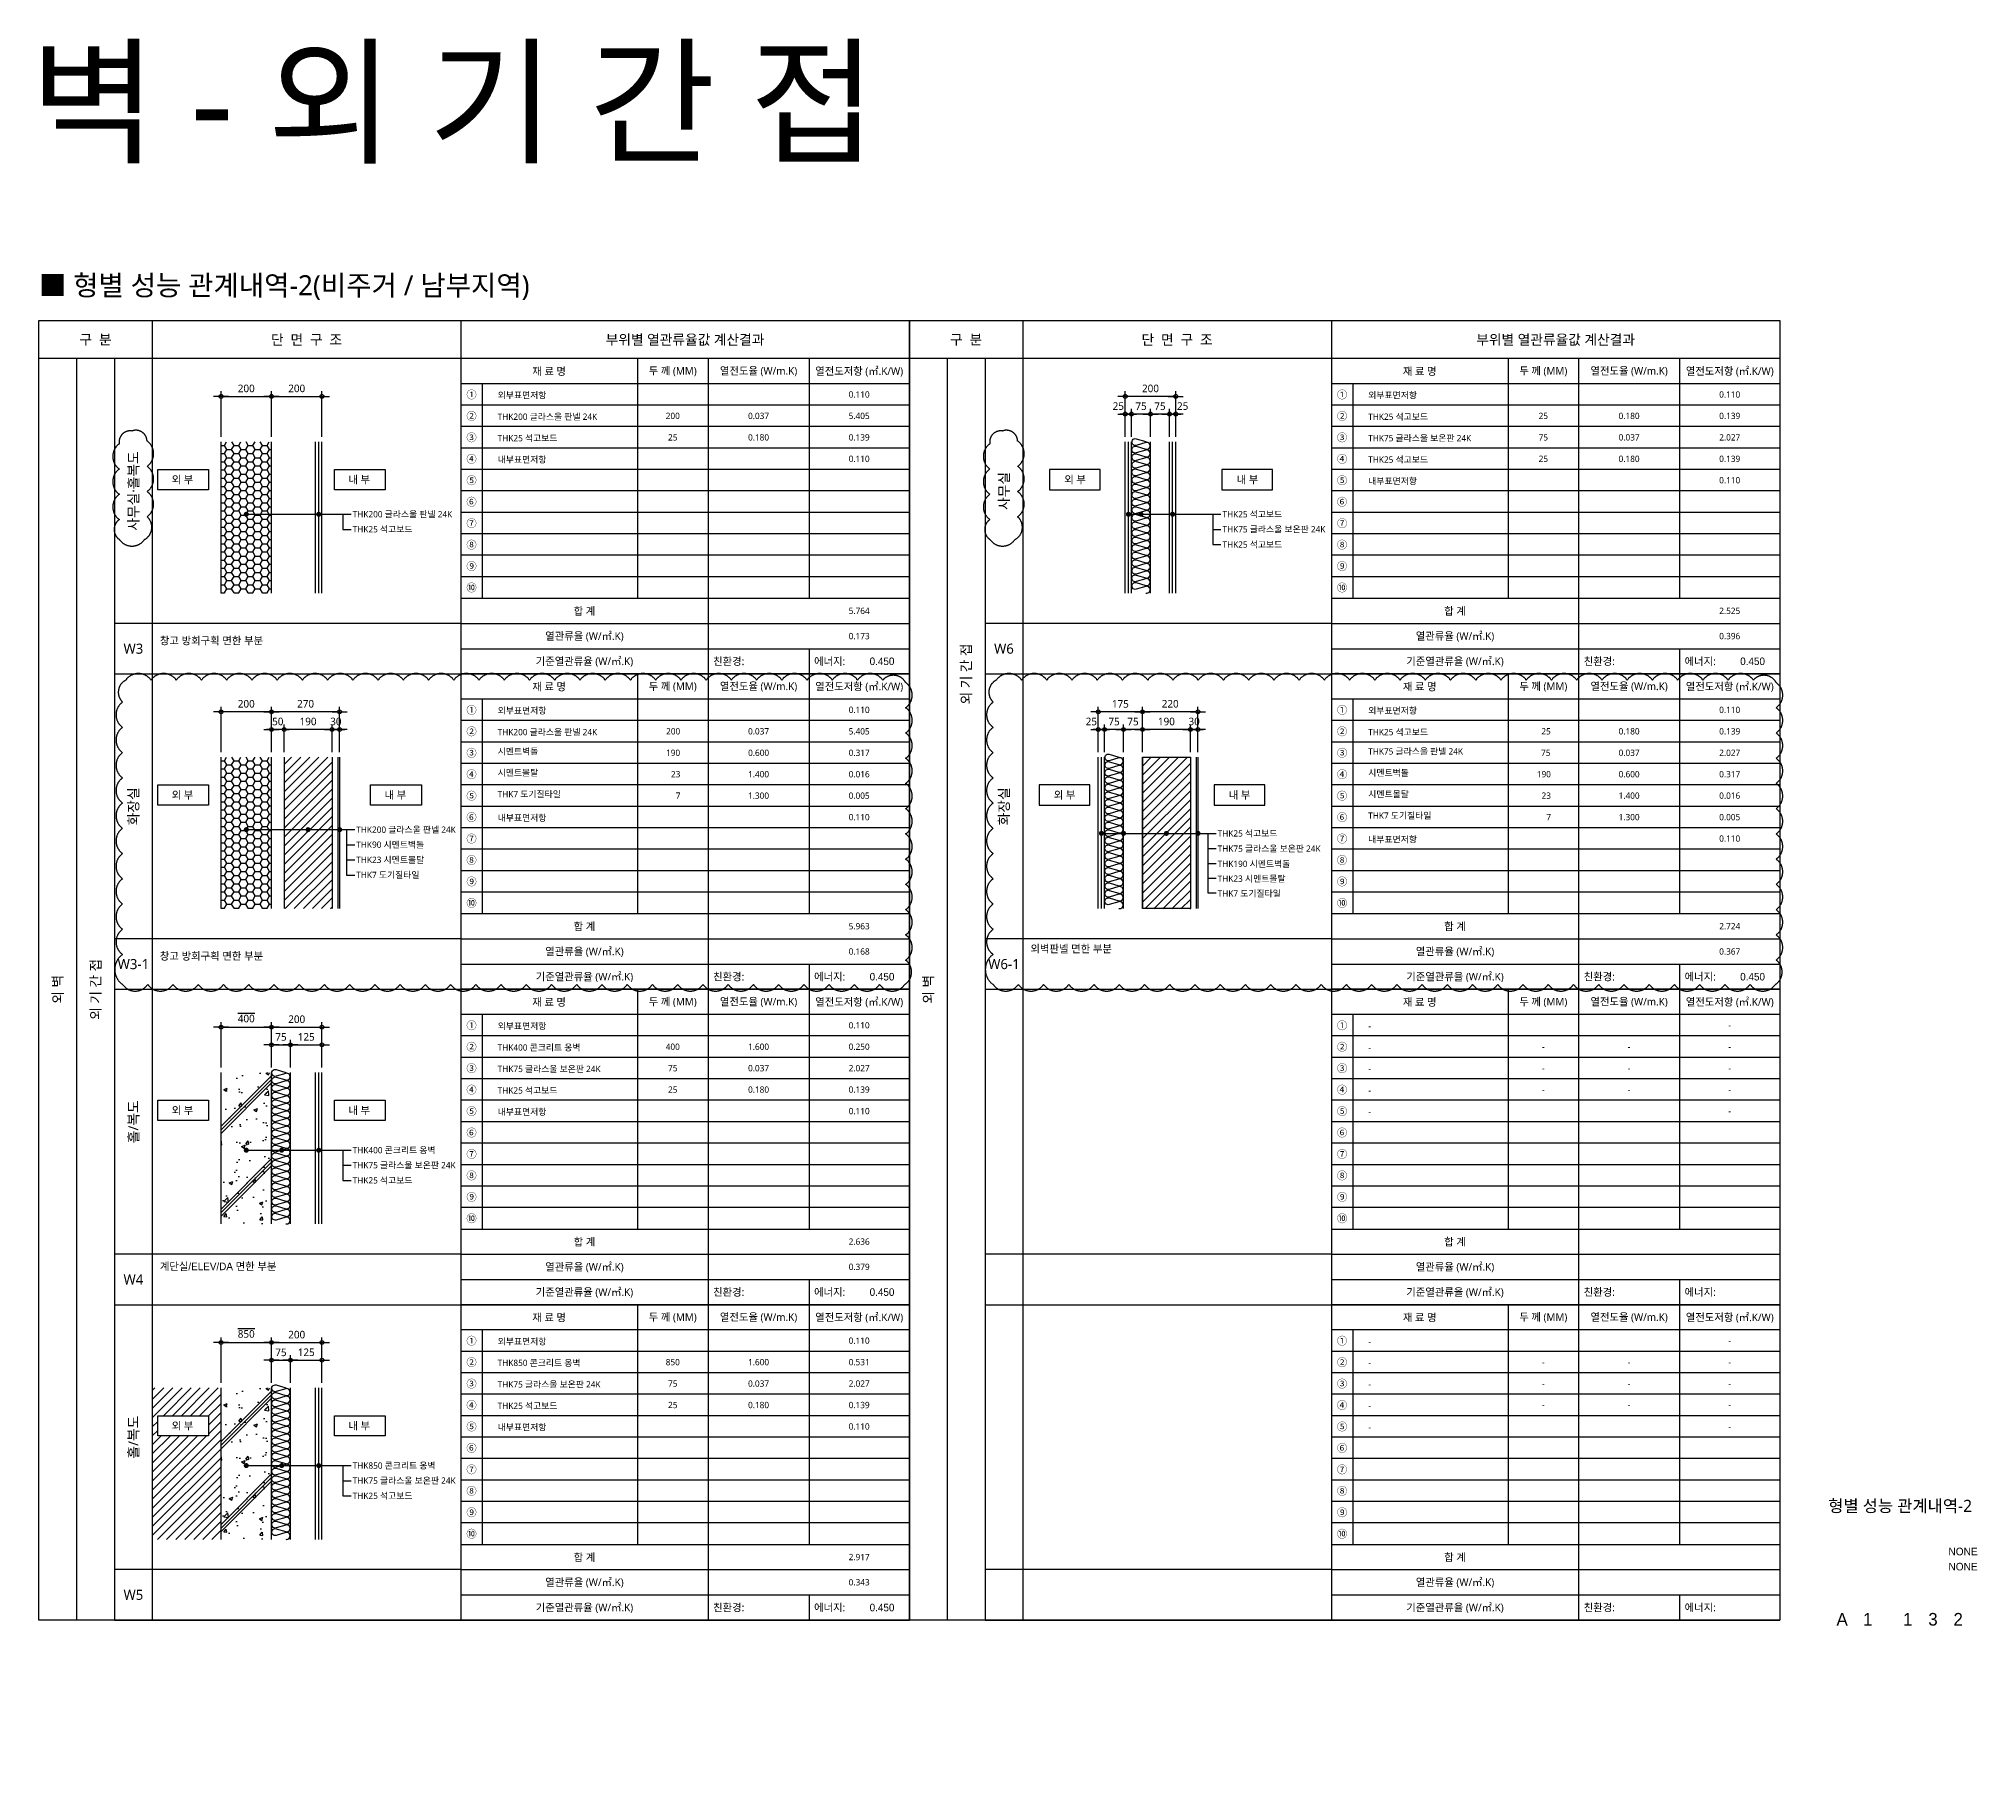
# Model space of a CAD drawing. Header units: millimetres. Extents: x 17329847 to 17386789, y -19727600 to -19720590.
# Drawn here: x 17338057 to 17345739, y -19727600 to -19720702 of the extents above; entities that cross this region are included whole.
import ezdxf
from ezdxf.enums import TextEntityAlignment as Align

# ---------------------------------------------------------------- set-up
doc = ezdxf.new("R2010")
doc.units = ezdxf.units.MM
doc.header["$LTSCALE"] = 100
doc.header["$MEASUREMENT"] = 0
doc.header["$PDMODE"] = 1
doc.header["$PDSIZE"] = -10
doc.linetypes.add('ACAD_ISO03W100', pattern=[30, 12, -18])
doc.layers.get('0').update_dxf_attribs({"linetype": 'CONTINUOUS'})
doc.layers.get('DEFPOINTS').update_dxf_attribs({"color": 171, "linetype": 'CONTINUOUS'})
for name, color, linetype in [('AA-MKXM', 7, 'CONTINUOUS'), ('AA-XXXX-TEXT', 3, 'CONTINUOUS'), ('CON', 2, 'CONTINUOUS'), ('DIM', 7, 'CONTINUOUS'), ('FIN', 6, 'CONTINUOUS'), ('FIN(패널-125글라스울)', 4, 'CONTINUOUS'), ('HAT', 253, 'CONTINUOUS'), ('INS', 8, 'CONTINUOUS'), ('LEADER', 7, 'CONTINUOUS'), ('T-TEXT', 7, 'CONTINUOUS'), ('TEXT', 3, 'CONTINUOUS'), ('TEXT(실명)', 7, 'CONTINUOUS'), ('TEXT-TITLE', 6, 'CONTINUOUS'), ('TEXT-기입', 6, 'CONTINUOUS'), ('TEXT1-일반글씨', 3, 'CONTINUOUS'), ('TEXT2-제목', 7, 'CONTINUOUS'), ('WAL', 3, 'CONTINUOUS'), ('WALL-석고보드', 7, 'CONTINUOUS'), ('도면폼', 7, 'CONTINUOUS')]:
    doc.layers.add(name, color=color, linetype=linetype)
doc.layers.add('VE변경사항적용-20220616', color=10, linetype='CONTINUOUS', plot=False)
doc.styles.add('@나눔바른고딕', font='NanumBarunGothic.ttf')
doc.styles.add('CGS', font='cgse', dxfattribs={"bigfont": 'cgs'})
doc.styles.add('굴림', font='')
doc.styles.add('나눔바른고딕', font='NanumBarunGothic.ttf')
doc.styles.get('굴림').set_extended_font_data('Gulim')
doc.dimstyles.new('10 NDIM', dxfattribs={"dimscale": 10, "dimtxt": 3, "dimasz": 1, "dimexe": 2, "dimexo": 2, "dimgap": 1.5, "dimtad": 1, "dimdec": 0, "dimrnd": 0.25, "dimdsep": 46, "dimtxsty": '나눔바른고딕', "dimblk": 'DOT0', "dimcen": 1, "dimdle": 8, "dimclrd": 7, "dimclre": 7, "dimclrt": 7, "dimadec": 0, "dimazin": 0, "dimtfac": 1, "dimtdec": 0, "dimtix": 1, "dimtmove": 2, "dimatfit": 3, "dimldrblk": 'DOT0', "dimfxl": 1, "dimtolj": 1, "dimtzin": 0, "dimlwd": -1, "dimlwe": -1, "dimarcsym": 0})
pattern_1 = [(50, (0, 0), (3643.69338, -318.7817), [381, -4191]), (355, (0, 0), (-704.8565, 3821.13286), [304.8, -3352.8]), (100.451, (303.6, -26.6), (2938.85003, 3502.33376), [323.8, -3561.8]), (46.1842, (0, 1016), (5421.5808, -840.84656), [571.5, -6286.5]), (96.6356, (452, 946), (4748.0847, 4948.5111), [485.7, -5342.7]), (351.184, (0, 1016), (4748.0921, 4948.5024), [457.2, -5029.2]), (21, (508, 762), (3032.2976, -2045.31037), [381, -4191]), (326, (508, 762), (1236.04057, 3683.7593), [304.8, -3352.8]), (71.4514, (760.7, 591.6), (4268.3298, 1638.45715), [323.8, -3561.8]), (37.5, (0, 0), (61.772065, 1691.10078), [0, -3312.16, 0, -3403.6, 0, -3365.5]), (7.5, (0, 0), (1336.39325, 2003.6115), [0, -1940.56, 0, -3235.96, 0, -1282.7]), (327.5, (-1132.8, 0), (2711.8119, -114.57488), [0, -1270, 0, -3962.4, 0, -5257.8]), (317.5, (-1640.8, 0), (2962.58363, 508.52982), [0, -1651, 0, -2631.44, 0, -3733.8])]

msp = doc.modelspace()

# ---------------------------------------------------------------- texts
at = {"layer": 'AA-XXXX-TEXT', "style": '@나눔바른고딕'}
for s, p in [('사무실·홀복도', (17338432.4, -19722494.3)), ('사무실', (17341882.4, -19722494.3)), ('외 기 간 접', (17341732.4, -19723219.3)), ('화장실', (17338432.4, -19723744.3)), ('화장실', (17341882.4, -19723744.3)), ('외 기 간 접', (17338282.4, -19724469.5)), ('외 벽', (17338132.4, -19724469.3)), ('외 벽', (17341582.4, -19724469.3)), ('홀/복도', (17338432.4, -19724994.3)), ('홀/복도', (17338432.4, -19726244.3))]:
    msp.add_text(s, height=40, rotation=90, dxfattribs=at).set_placement(p, align=Align.MIDDLE_CENTER)
at = {"layer": 'AA-XXXX-TEXT', "style": '나눔바른고딕'}
for s, p in [('W3', (17338432.4, -19723119.3)), ('W6', (17341882.4, -19723119.3)), ('W3-1', (17338432.4, -19724369.3)), ('W6-1', (17341882.4, -19724369.3)), ('W4', (17338432.4, -19725619.3)), ('W5', (17338432.4, -19726869.3))]:
    msp.add_text(s, height=40, dxfattribs=at).set_placement(p, align=Align.MIDDLE)
at = {"layer": 'DEFPOINTS'}
for s, height, style, p in [('벽 - 외 기 간 접', 400, '나눔바른고딕', (17338022.3, -19720953.4)), ('창고 방회구획 면한 부분', 30, '굴림', (17338537.3, -19723087.5)), ('외벽판넬 면한 부분', 30, '굴림', (17341987.3, -19724308.7)), ('창고 방회구획 면한 부분', 30, '굴림', (17338537.3, -19724337.5)), ('계단실/ELEV/DA 면한 부분', 30, '굴림', (17338537.3, -19725567.4))]:
    msp.add_text(s, height=height, dxfattribs=dict(at, style=style)).set_placement(p, align=Align.MIDDLE_LEFT)
at = {"layer": 'T-TEXT', "style": '나눔바른고딕'}
msp.add_text('■ 형별 성능 관계내역-2(비주거 / 남부지역)', height=80, dxfattribs=at).set_placement((17338057.4, -19721719.3))
at = {"layer": 'TEXT', "style": '나눔바른고딕'}
for s, p in [('외부표면저항', (17339876, -19722114.9)), ('외부표면저항', (17343326, -19722114.9)), ('THK200 글라스울 판넬 24K', (17339876, -19722199.9)), ('THK25 석고보드', (17343326, -19722199.9)), ('THK25 석고보드', (17339876, -19722284.9)), ('THK75 글라스울 보온판 24K', (17343326, -19722284.9)), ('내부표면저항', (17339876, -19722369.9)), ('THK25 석고보드', (17343326, -19722369.9)), ('내부표면저항', (17343326, -19722454.9)), ('THK200 글라스울 판넬 24K', (17339301.5, -19722586.6)), ('THK25 석고보드', (17342748.4, -19722586.6)), ('THK25 석고보드', (17339301.5, -19722646.1)), ('THK75 글라스울 보온판 24K', (17342748.4, -19722646.1)), ('THK25 석고보드', (17342748.4, -19722706.6)), ('외부표면저항', (17339876, -19723364.9)), ('외부표면저항', (17343326, -19723364.9)), ('THK200 글라스울 판넬 24K', (17339876, -19723449.9)), ('THK25 석고보드', (17343326, -19723449.9)), ('시멘트벽돌', (17339876, -19723526.3)), ('THK75 글라스울 판넬 24K', (17343326, -19723526.3)), ('시멘트몰탈', (17339876, -19723611)), ('시멘트벽돌', (17343326, -19723611.3)), ('THK7 도기질타일', (17339876, -19723696)), ('시멘트몰탈', (17343326, -19723696)), ('THK200 글라스울 판넬 24K', (17339315.7, -19723836.6)), ('내부표면저항', (17339876, -19723789.9)), ('THK25 석고보드', (17342729.3, -19723851.3)), ('THK7 도기질타일', (17343326, -19723781)), ('THK90 시멘트벽돌', (17339315.7, -19723896.1)), ('THK75 글라스울 보온판 24K', (17342729.3, -19723911.8)), ('내부표면저항', (17343326, -19723874.9)), ('THK23 시멘트몰탈', (17339315.7, -19723956.1)), ('THK190 시멘트벽돌', (17342729.3, -19723972.3)), ('THK7 도기질타일', (17339315.7, -19724016.1)), ('THK23 시멘트몰탈', (17342729.3, -19724030.8)), ('THK7 도기질타일', (17342729.3, -19724089.3)), ('외부표면저항', (17339876, -19724614.9)), ('THK400 콘크리트 옹벽', (17339876, -19724699.9)), ('-', (17343326, -19724614.9)), ('-', (17343326, -19724699.9)), ('THK75 글라스울 보온판 24K', (17339876, -19724784.9)), ('-', (17343326, -19724784.9)), ('THK25 석고보드', (17339876, -19724869.9)), ('-', (17343326, -19724869.9)), ('내부표면저항', (17339876, -19724954.9)), ('-', (17343326, -19724954.9)), ('THK400 콘크리트 옹벽', (17339301.5, -19725106.9)), ('THK75 글라스울 보온판 24K', (17339301.5, -19725166.4)), ('THK25 석고보드', (17339301.5, -19725226.4)), ('외부표면저항', (17339876, -19725864.9)), ('-', (17343326, -19725864.9)), ('THK850 콘크리트 옹벽', (17339876, -19725949.9)), ('-', (17343326, -19725949.9)), ('THK75 글라스울 보온판 24K', (17339876, -19726034.9)), ('-', (17343326, -19726034.9)), ('THK25 석고보드', (17339876, -19726119.9)), ('-', (17343326, -19726119.9)), ('내부표면저항', (17339876, -19726204.9)), ('-', (17343326, -19726204.9)), ('THK850 콘크리트 옹벽', (17339301.5, -19726356.9)), ('THK75 글라스울 보온판 24K', (17339301.5, -19726416.4)), ('THK25 석고보드', (17339301.5, -19726476.4))]:
    msp.add_text(s, height=25, dxfattribs=at).set_placement(p, align=Align.MIDDLE_LEFT)
for s, height, p in [('0.110', 25, (17341308.6, -19722111.8)), ('0.110', 25, (17344758.6, -19722111.8)), ('200', 25, (17340569.9, -19722196.8)), ('0.037', 25, (17340909.9, -19722196.8)), ('5.405', 25, (17341308.6, -19722196.8)), ('25', 25, (17344019.9, -19722196.8)), ('0.180', 25, (17344359.9, -19722196.8)), ('0.139', 25, (17344758.6, -19722196.8)), ('25', 25, (17340569.9, -19722281.8)), ('0.180', 25, (17340909.9, -19722281.8)), ('0.139', 25, (17341308.6, -19722281.8)), ('75', 25, (17344019.9, -19722281.8)), ('0.037', 25, (17344359.9, -19722281.8)), ('2.027', 25, (17344758.6, -19722281.8)), ('0.110', 25, (17341308.6, -19722366.8)), ('25', 25, (17344019.9, -19722366.8)), ('0.180', 25, (17344359.9, -19722366.8)), ('0.139', 25, (17344758.6, -19722366.8)), ('외 부', 30, (17338626.7, -19722449.3)), ('내 부', 30, (17339327.6, -19722449.3)), ('외 부', 30, (17342164, -19722449.3)), ('내 부', 30, (17342847.5, -19722449.3)), ('0.110', 25, (17344758.6, -19722451.8)), ('5.764', 25, (17341308.6, -19722969.3)), ('2.525', 25, (17344758.6, -19722969.3)), ('0.173', 25, (17341308.6, -19723069.3)), ('0.396', 25, (17344758.6, -19723069.3)), ('0.110', 25, (17341308.6, -19723361.8)), ('200', 25, (17340571.5, -19723446.8)), ('0.037', 25, (17340909.9, -19723446.8)), ('5.405', 25, (17341308.6, -19723446.8)), ('25', 25, (17344030.7, -19723446.8)), ('0.180', 25, (17344359.9, -19723446.8)), ('0.139', 25, (17344758.6, -19723446.8)), ('190', 25, (17340571.3, -19723531.8)), ('0.600', 25, (17340910, -19723531.8)), ('0.317', 25, (17341308.6, -19723531.8)), ('75', 25, (17344029.6, -19723531.8)), ('0.037', 25, (17344359.9, -19723531.8)), ('2.027', 25, (17344758.6, -19723531.8)), ('23', 25, (17340581.4, -19723616.8)), ('1.400', 25, (17340909.9, -19723616.8)), ('0.016', 25, (17341308.6, -19723616.8)), ('190', 25, (17344022, -19723616.8)), ('0.600', 25, (17344360, -19723616.8)), ('0.317', 25, (17344758.6, -19723616.8)), ('외 부', 30, (17338626.7, -19723699.3)), ('내 부', 30, (17339470.6, -19723699.3)), ('외 부', 30, (17342122.8, -19723699.3)), ('내 부', 30, (17342816, -19723699.3)), ('7', 25, (17340591.2, -19723701.8)), ('23', 25, (17344031.4, -19723701.8)), ('1.400', 25, (17344359.9, -19723701.8)), ('0.016', 25, (17344758.6, -19723701.8)), ('0.110', 25, (17341308.6, -19723786.8)), ('7', 25, (17344041.2, -19723786.8)), ('0.110', 25, (17344758.6, -19723871.8)), ('0.110', 25, (17341308.6, -19724611.8)), ('400', 25, (17340569.9, -19724696.8)), ('1.600', 25, (17340909.9, -19724696.8)), ('0.250', 25, (17341308.6, -19724696.8)), ('-', 25, (17344758.6, -19724611.8)), ('-', 25, (17344019.9, -19724696.8)), ('-', 25, (17344359.9, -19724696.8)), ('-', 25, (17344758.6, -19724696.8)), ('75', 25, (17340569.9, -19724781.8)), ('0.037', 25, (17340909.9, -19724781.8)), ('2.027', 25, (17341308.6, -19724781.8)), ('-', 25, (17344019.9, -19724781.8)), ('-', 25, (17344359.9, -19724781.8)), ('-', 25, (17344758.6, -19724781.8)), ('25', 25, (17340569.9, -19724866.8)), ('0.180', 25, (17340909.9, -19724866.8)), ('0.139', 25, (17341308.6, -19724866.8)), ('-', 25, (17344019.9, -19724866.8)), ('-', 25, (17344359.9, -19724866.8)), ('-', 25, (17344758.6, -19724866.8)), ('외 부', 30, (17338626.7, -19724949.3)), ('내 부', 30, (17339327.6, -19724949.3)), ('0.110', 25, (17341308.6, -19724951.8)), ('-', 25, (17344758.6, -19724951.8)), ('2.636', 25, (17341308.6, -19725469.3)), ('0.379', 25, (17341308.6, -19725569.3)), ('0.110', 25, (17341308.6, -19725861.8)), ('-', 25, (17344758.6, -19725861.8)), ('850', 25, (17340569.9, -19725946.8)), ('1.600', 25, (17340909.9, -19725946.8)), ('0.531', 25, (17341308.6, -19725946.8)), ('-', 25, (17344019.9, -19725946.8)), ('-', 25, (17344359.9, -19725946.8)), ('-', 25, (17344758.6, -19725946.8)), ('75', 25, (17340569.9, -19726031.8)), ('0.037', 25, (17340909.9, -19726031.8)), ('2.027', 25, (17341308.6, -19726031.8)), ('-', 25, (17344019.9, -19726031.8)), ('-', 25, (17344359.9, -19726031.8)), ('-', 25, (17344758.6, -19726031.8)), ('25', 25, (17340569.9, -19726116.8)), ('0.180', 25, (17340909.9, -19726116.8)), ('0.139', 25, (17341308.6, -19726116.8)), ('-', 25, (17344019.9, -19726116.8)), ('-', 25, (17344359.9, -19726116.8)), ('-', 25, (17344758.6, -19726116.8)), ('외 부', 30, (17338626.7, -19726199.3)), ('내 부', 30, (17339327.6, -19726199.3)), ('0.110', 25, (17341308.6, -19726201.8)), ('-', 25, (17344758.6, -19726201.8)), ('2.917', 25, (17341308.6, -19726719.3)), ('0.343', 25, (17341308.6, -19726819.3))]:
    msp.add_text(s, height=height, dxfattribs=at).set_placement(p, align=Align.MIDDLE_CENTER)
at = {"layer": 'TEXT', "color": 2, "style": '굴림'}
for p in [(17341448.3, -19723169.3), (17344898.3, -19723169.3), (17341448.3, -19724419.3), (17344898.3, -19724419.3), (17341448.3, -19725669.3), (17341448.3, -19726919.3)]:
    msp.add_text('0.450', height=30, dxfattribs=at).set_placement(p, align=Align.MIDDLE_RIGHT)
at = {"layer": 'TEXT', "color": 1, "style": '나눔바른고딕'}
for s, p in [('0.110', (17344758.6, -19723361.8)), ('1.300', (17340909.9, -19723701.8)), ('0.005', (17341308.6, -19723701.8)), ('1.300', (17344359.9, -19723786.8)), ('0.005', (17344758.6, -19723786.8)), ('5.963', (17341308.6, -19724219.3)), ('2.724', (17344758.6, -19724219.3)), ('0.168', (17341308.6, -19724319.3)), ('0.367', (17344758.6, -19724319.3))]:
    msp.add_text(s, height=25, dxfattribs=at).set_placement(p, align=Align.MIDDLE_CENTER)
at = {"layer": 'TEXT-TITLE', "style": '나눔바른고딕'}
msp.add_text('형별 성능 관계내역-2', height=48, dxfattribs=at).set_placement((17345434, -19726540.5), align=Align.CENTER)
at = {"layer": 'TEXT-기입', "style": 'CGS'}
for p in [(17345625.3, -19726721.3), (17345625.3, -19726781.3)]:
    msp.add_text('NONE', height=30, dxfattribs=at).set_placement(p, align=Align.BOTTOM_LEFT)
for s, p in [('A', (17345204, -19726965.9)), ('1', (17345305.3, -19726965.9)), ('1', (17345464, -19726965.9)), ('3', (17345564, -19726965.9)), ('2', (17345664, -19726965.9))]:
    msp.add_text(s, height=50, dxfattribs=at).set_placement(p, align=Align.MIDDLE_CENTER)
at = {"layer": 'TEXT2-제목', "style": '나눔바른고딕'}
for s, p in [('구  분', (17338282.4, -19721894.3)), ('단  면  구  조', (17339118.6, -19721894.3)), ('부위별 열관류율값 계산결과', (17340618.6, -19721894.3)), ('구  분', (17341732.4, -19721894.3)), ('단  면  구  조', (17342568.6, -19721894.3)), ('부위별 열관류율값 계산결과', (17344068.6, -19721894.3))]:
    msp.add_text(s, height=40, dxfattribs=at).set_placement(p, align=Align.MIDDLE)

# ---------------------------------------------------------------- blocks, each defined once
blk = doc.blocks.new('BOX1')
at = {"layer": '도면폼', "ltscale": 1000}
blk.add_line((1777.5, 1250), (0, 1250), dxfattribs=at)
at = {"layer": '도면폼', "color": 4, "ltscale": 1000}
for p, q in [((700, 1250), (700, 300)), ((980, 1250), (980, 0)), ((1380, 1250), (1380, 300)), ((1777.5, 1150), (0, 1150)), ((85, 1150), (85, 300)), ((0, 300), (1777.5, 300)), ((0, 200), (1777.5, 200)), ((0, 100), (1777.5, 100)), ((1380, 100), (1380, 0))]:
    blk.add_line(p, q, dxfattribs=at)
at = {"layer": '도면폼', "color": 8}
for p, q in [((1777.5, 1065), (0, 1065)), ((1777.5, 980), (0, 980)), ((1777.5, 895), (0, 895)), ((1777.5, 810), (0, 810)), ((1777.5, 725), (0, 725)), ((1777.5, 640), (0, 640)), ((1777.5, 555), (0, 555)), ((1777.5, 470), (0, 470)), ((1777.5, 385), (0, 385))]:
    blk.add_line(p, q, dxfattribs=at)
at = {"layer": 'TEXT1-일반글씨', "style": '나눔바른고딕'}
for s, p in [('재 료 명', (350, 1200)), ('두 께 (MM)', (840, 1200)), ('열전도율 (W/m.K)', (1180, 1200)), ('열전도저항 (㎡.K/W)', (1578.8, 1200)), ('①', (42.5, 1107.5)), ('②', (42.5, 1022.5)), ('③', (42.5, 937.5)), ('④', (42.5, 852.5)), ('⑤', (42.5, 767.5)), ('⑥', (42.5, 682.5)), ('⑦', (42.5, 597.5)), ('⑧', (42.5, 512.5)), ('⑨', (42.5, 427.5)), ('⑩', (42.5, 342.5)), ('합 계', (490, 250)), ('열관류율 (W/㎡.K)', (490, 150)), ('기준열관류율 (W/㎡.K)', (490, 50))]:
    blk.add_text(s, height=30, dxfattribs=at).set_placement(p, align=Align.MIDDLE)
for s, p in [('친환경:', (1000, 50)), ('에너지:', (1400, 50))]:
    blk.add_text(s, height=30, dxfattribs=at).set_placement(p, align=Align.MIDDLE_LEFT)
blk = doc.blocks.new('DOT0')
blk.add_line((-3, 0), (3, 0))
at = {"color": 6}
blk.add_circle((0, 0), 0.75, dxfattribs=at)
blk = doc.blocks.new('*D4')
at = {"layer": 'DEFPOINTS', "color": 0, "transparency": 16777216}
for p in [(17342363.1, -19722119.3), (17342363.1, -19722299.3), (17342563.1, -19722299.3)]:
    blk.add_point(p, dxfattribs=at)
at = {"layer": 'DIM', "color": 7, "transparency": 16777216}
for p, q in [((17342363.1, -19722279.3), (17342363.1, -19722099.3)), ((17342553.1, -19722119.3), (17342373.1, -19722119.3)), ((17342563.1, -19722279.3), (17342563.1, -19722099.3))]:
    blk.add_line(p, q, dxfattribs=at)
at = {"layer": 'DIM', "color": 7, "transparency": 16777216, "xscale": 10, "yscale": 10, "zscale": 10, "rotation": 180}
blk.add_blockref('DOT0', (17342363.1, -19722119.3), dxfattribs=at)
at = {"layer": 'DIM', "color": 7, "transparency": 16777216, "xscale": 10, "yscale": 10, "zscale": 10}
blk.add_blockref('DOT0', (17342563.1, -19722119.3), dxfattribs=at)
at = {"layer": 'DIM', "color": 7, "transparency": 16777216, "insert": (17342463.1, -19722088), "char_height": 30, "attachment_point": 5, "style": '나눔바른고딕'}
blk.add_mtext('\\A1;200', dxfattribs=at)
blk = doc.blocks.new('*D8')
at = {"layer": 'DEFPOINTS', "color": 0, "transparency": 16777216}
for p in [(17338979.7, -19722119.3), (17338779.7, -19722299.3), (17338979.7, -19722299.3)]:
    blk.add_point(p, dxfattribs=at)
at = {"layer": 'DIM', "color": 7, "transparency": 16777216}
for p, q in [((17338779.7, -19722279.3), (17338779.7, -19722099.3)), ((17338789.7, -19722119.3), (17338969.7, -19722119.3)), ((17338979.7, -19722279.3), (17338979.7, -19722099.3))]:
    blk.add_line(p, q, dxfattribs=at)
at = {"layer": 'DIM', "color": 7, "transparency": 16777216, "xscale": 10, "yscale": 10, "zscale": 10, "rotation": 180}
blk.add_blockref('DOT0', (17338779.7, -19722119.3), dxfattribs=at)
at = {"layer": 'DIM', "color": 7, "transparency": 16777216, "xscale": 10, "yscale": 10, "zscale": 10}
blk.add_blockref('DOT0', (17338979.7, -19722119.3), dxfattribs=at)
at = {"layer": 'DIM', "color": 7, "transparency": 16777216, "insert": (17338879.7, -19722088), "char_height": 30, "attachment_point": 5, "style": '나눔바른고딕'}
blk.add_mtext('\\A1;200', dxfattribs=at)
blk = doc.blocks.new('*D9')
at = {"layer": 'DEFPOINTS', "color": 0, "transparency": 16777216}
for p in [(17338979.7, -19724619.3), (17338779.7, -19724799.3), (17338979.7, -19724799.3)]:
    blk.add_point(p, dxfattribs=at)
at = {"layer": 'DIM', "color": 7, "transparency": 16777216}
for p, q in [((17338779.7, -19724779.3), (17338779.7, -19724599.3)), ((17338979.7, -19724779.3), (17338979.7, -19724599.3)), ((17338789.7, -19724619.3), (17338969.7, -19724619.3))]:
    blk.add_line(p, q, dxfattribs=at)
at = {"layer": 'DIM', "color": 7, "transparency": 16777216, "xscale": 10, "yscale": 10, "zscale": 10, "rotation": 180}
blk.add_blockref('DOT0', (17338779.7, -19724619.3), dxfattribs=at)
at = {"layer": 'DIM', "color": 7, "transparency": 16777216, "xscale": 10, "yscale": 10, "zscale": 10}
blk.add_blockref('DOT0', (17338979.7, -19724619.3), dxfattribs=at)
at = {"layer": 'DIM', "color": 7, "transparency": 16777216, "insert": (17338879.7, -19724585.3), "char_height": 30, "attachment_point": 5, "style": '나눔바른고딕'}
blk.add_mtext('\\A1;\\O400', dxfattribs=at)
blk = doc.blocks.new('*D5')
at = {"layer": 'DEFPOINTS', "color": 0, "transparency": 16777216}
for p in [(17339054.7, -19724689.3), (17338979.7, -19724799.3), (17339054.7, -19724799.3)]:
    blk.add_point(p, dxfattribs=at)
at = {"layer": 'DIM', "color": 7, "transparency": 16777216}
for p, q in [((17338979.7, -19724779.3), (17338979.7, -19724669.3)), ((17339054.7, -19724779.3), (17339054.7, -19724669.3)), ((17338989.7, -19724689.3), (17339044.7, -19724689.3))]:
    blk.add_line(p, q, dxfattribs=at)
at = {"layer": 'DIM', "color": 7, "transparency": 16777216, "xscale": 10, "yscale": 10, "zscale": 10, "rotation": 180}
blk.add_blockref('DOT0', (17338979.7, -19724689.3), dxfattribs=at)
at = {"layer": 'DIM', "color": 7, "transparency": 16777216, "xscale": 10, "yscale": 10, "zscale": 10}
blk.add_blockref('DOT0', (17339054.7, -19724689.3), dxfattribs=at)
at = {"layer": 'DIM', "color": 7, "transparency": 16777216, "insert": (17339017.2, -19724658.3), "char_height": 30, "attachment_point": 5, "style": '나눔바른고딕'}
blk.add_mtext('\\A1;75', dxfattribs=at)
blk = doc.blocks.new('*D6')
at = {"layer": 'DEFPOINTS', "color": 0, "transparency": 16777216}
for p in [(17339179.7, -19724689.3), (17339054.7, -19724799.3), (17339179.7, -19724799.3)]:
    blk.add_point(p, dxfattribs=at)
at = {"layer": 'DIM', "color": 7, "transparency": 16777216}
for p, q in [((17339054.7, -19724779.3), (17339054.7, -19724669.3)), ((17339179.7, -19724779.3), (17339179.7, -19724669.3)), ((17339064.7, -19724689.3), (17339169.7, -19724689.3))]:
    blk.add_line(p, q, dxfattribs=at)
at = {"layer": 'DIM', "color": 7, "transparency": 16777216, "xscale": 10, "yscale": 10, "zscale": 10, "rotation": 180}
blk.add_blockref('DOT0', (17339054.7, -19724689.3), dxfattribs=at)
at = {"layer": 'DIM', "color": 7, "transparency": 16777216, "xscale": 10, "yscale": 10, "zscale": 10}
blk.add_blockref('DOT0', (17339179.7, -19724689.3), dxfattribs=at)
at = {"layer": 'DIM', "color": 7, "transparency": 16777216, "insert": (17339117.2, -19724658), "char_height": 30, "attachment_point": 5, "style": '나눔바른고딕'}
blk.add_mtext('\\A1;125', dxfattribs=at)
blk = doc.blocks.new('*D7')
at = {"layer": 'DEFPOINTS', "color": 0, "transparency": 16777216}
for p in [(17339179.7, -19722119.3), (17338979.7, -19722299.3), (17339179.7, -19722299.3)]:
    blk.add_point(p, dxfattribs=at)
at = {"layer": 'DIM', "color": 7, "transparency": 16777216}
for p, q in [((17338979.7, -19722279.3), (17338979.7, -19722099.3)), ((17338989.7, -19722119.3), (17339169.7, -19722119.3)), ((17339179.7, -19722279.3), (17339179.7, -19722099.3))]:
    blk.add_line(p, q, dxfattribs=at)
at = {"layer": 'DIM', "color": 7, "transparency": 16777216, "xscale": 10, "yscale": 10, "zscale": 10, "rotation": 180}
blk.add_blockref('DOT0', (17338979.7, -19722119.3), dxfattribs=at)
at = {"layer": 'DIM', "color": 7, "transparency": 16777216, "xscale": 10, "yscale": 10, "zscale": 10}
blk.add_blockref('DOT0', (17339179.7, -19722119.3), dxfattribs=at)
at = {"layer": 'DIM', "color": 7, "transparency": 16777216, "insert": (17339079.7, -19722088), "char_height": 30, "attachment_point": 5, "style": '나눔바른고딕'}
blk.add_mtext('\\A1;200', dxfattribs=at)
blk = doc.blocks.new('*D10')
at = {"layer": 'DEFPOINTS', "color": 0, "transparency": 16777216}
for p in [(17339179.7, -19724619.3), (17338979.7, -19724799.3), (17339179.7, -19724799.3)]:
    blk.add_point(p, dxfattribs=at)
at = {"layer": 'DIM', "color": 7, "transparency": 16777216}
for p, q in [((17338979.7, -19724779.3), (17338979.7, -19724599.3)), ((17339179.7, -19724779.3), (17339179.7, -19724599.3)), ((17338989.7, -19724619.3), (17339169.7, -19724619.3))]:
    blk.add_line(p, q, dxfattribs=at)
at = {"layer": 'DIM', "color": 7, "transparency": 16777216, "xscale": 10, "yscale": 10, "zscale": 10, "rotation": 180}
blk.add_blockref('DOT0', (17338979.7, -19724619.3), dxfattribs=at)
at = {"layer": 'DIM', "color": 7, "transparency": 16777216, "xscale": 10, "yscale": 10, "zscale": 10}
blk.add_blockref('DOT0', (17339179.7, -19724619.3), dxfattribs=at)
at = {"layer": 'DIM', "color": 7, "transparency": 16777216, "insert": (17339079.7, -19724588), "char_height": 30, "attachment_point": 5, "style": '나눔바른고딕'}
blk.add_mtext('\\A1;200', dxfattribs=at)
blk = doc.blocks.new('*D11')
at = {"layer": 'DEFPOINTS', "color": 0, "transparency": 16777216}
for p in [(17338979.7, -19725869.3), (17338779.7, -19726049.3), (17338979.7, -19726049.3)]:
    blk.add_point(p, dxfattribs=at)
at = {"layer": 'DIM', "color": 7, "transparency": 16777216}
for p, q in [((17338779.7, -19726029.3), (17338779.7, -19725849.3)), ((17338789.7, -19725869.3), (17338969.7, -19725869.3)), ((17338979.7, -19726029.3), (17338979.7, -19725849.3))]:
    blk.add_line(p, q, dxfattribs=at)
at = {"layer": 'DIM', "color": 7, "transparency": 16777216, "xscale": 10, "yscale": 10, "zscale": 10, "rotation": 180}
blk.add_blockref('DOT0', (17338779.7, -19725869.3), dxfattribs=at)
at = {"layer": 'DIM', "color": 7, "transparency": 16777216, "xscale": 10, "yscale": 10, "zscale": 10}
blk.add_blockref('DOT0', (17338979.7, -19725869.3), dxfattribs=at)
at = {"layer": 'DIM', "color": 7, "transparency": 16777216, "insert": (17338879.7, -19725835.3), "char_height": 30, "attachment_point": 5, "style": '나눔바른고딕'}
blk.add_mtext('\\A1;\\O850', dxfattribs=at)
blk = doc.blocks.new('*D12')
at = {"layer": 'DEFPOINTS', "color": 0, "transparency": 16777216}
for p in [(17339054.7, -19725939.3), (17338979.7, -19726049.3), (17339054.7, -19726049.3)]:
    blk.add_point(p, dxfattribs=at)
at = {"layer": 'DIM', "color": 7, "transparency": 16777216}
for p, q in [((17338979.7, -19726029.3), (17338979.7, -19725919.3)), ((17338989.7, -19725939.3), (17339044.7, -19725939.3)), ((17339054.7, -19726029.3), (17339054.7, -19725919.3))]:
    blk.add_line(p, q, dxfattribs=at)
at = {"layer": 'DIM', "color": 7, "transparency": 16777216, "xscale": 10, "yscale": 10, "zscale": 10, "rotation": 180}
blk.add_blockref('DOT0', (17338979.7, -19725939.3), dxfattribs=at)
at = {"layer": 'DIM', "color": 7, "transparency": 16777216, "xscale": 10, "yscale": 10, "zscale": 10}
blk.add_blockref('DOT0', (17339054.7, -19725939.3), dxfattribs=at)
at = {"layer": 'DIM', "color": 7, "transparency": 16777216, "insert": (17339017.2, -19725908.3), "char_height": 30, "attachment_point": 5, "style": '나눔바른고딕'}
blk.add_mtext('\\A1;75', dxfattribs=at)
blk = doc.blocks.new('*D13')
at = {"layer": 'DEFPOINTS', "color": 0, "transparency": 16777216}
for p in [(17339179.7, -19725939.3), (17339054.7, -19726049.3), (17339179.7, -19726049.3)]:
    blk.add_point(p, dxfattribs=at)
at = {"layer": 'DIM', "color": 7, "transparency": 16777216}
for p, q in [((17339054.7, -19726029.3), (17339054.7, -19725919.3)), ((17339064.7, -19725939.3), (17339169.7, -19725939.3)), ((17339179.7, -19726029.3), (17339179.7, -19725919.3))]:
    blk.add_line(p, q, dxfattribs=at)
at = {"layer": 'DIM', "color": 7, "transparency": 16777216, "xscale": 10, "yscale": 10, "zscale": 10, "rotation": 180}
blk.add_blockref('DOT0', (17339054.7, -19725939.3), dxfattribs=at)
at = {"layer": 'DIM', "color": 7, "transparency": 16777216, "xscale": 10, "yscale": 10, "zscale": 10}
blk.add_blockref('DOT0', (17339179.7, -19725939.3), dxfattribs=at)
at = {"layer": 'DIM', "color": 7, "transparency": 16777216, "insert": (17339117.2, -19725908), "char_height": 30, "attachment_point": 5, "style": '나눔바른고딕'}
blk.add_mtext('\\A1;125', dxfattribs=at)
blk = doc.blocks.new('*D14')
at = {"layer": 'DEFPOINTS', "color": 0, "transparency": 16777216}
for p in [(17339179.7, -19725869.3), (17338979.7, -19726049.3), (17339179.7, -19726049.3)]:
    blk.add_point(p, dxfattribs=at)
at = {"layer": 'DIM', "color": 7, "transparency": 16777216}
for p, q in [((17338979.7, -19726029.3), (17338979.7, -19725849.3)), ((17338989.7, -19725869.3), (17339169.7, -19725869.3)), ((17339179.7, -19726029.3), (17339179.7, -19725849.3))]:
    blk.add_line(p, q, dxfattribs=at)
at = {"layer": 'DIM', "color": 7, "transparency": 16777216, "xscale": 10, "yscale": 10, "zscale": 10, "rotation": 180}
blk.add_blockref('DOT0', (17338979.7, -19725869.3), dxfattribs=at)
at = {"layer": 'DIM', "color": 7, "transparency": 16777216, "xscale": 10, "yscale": 10, "zscale": 10}
blk.add_blockref('DOT0', (17339179.7, -19725869.3), dxfattribs=at)
at = {"layer": 'DIM', "color": 7, "transparency": 16777216, "insert": (17339079.7, -19725838), "char_height": 30, "attachment_point": 5, "style": '나눔바른고딕'}
blk.add_mtext('\\A1;200', dxfattribs=at)
blk = doc.blocks.new('*D15')
at = {"layer": 'DEFPOINTS', "color": 0, "transparency": 16777216}
for p in [(17342388.1, -19722189.3), (17342388.1, -19722299.3), (17342463.1, -19722299.3)]:
    blk.add_point(p, dxfattribs=at)
at = {"layer": 'DIM', "color": 7, "transparency": 16777216}
for p, q in [((17342388.1, -19722279.3), (17342388.1, -19722169.3)), ((17342453.1, -19722189.3), (17342398.1, -19722189.3)), ((17342463.1, -19722279.3), (17342463.1, -19722169.3))]:
    blk.add_line(p, q, dxfattribs=at)
at = {"layer": 'DIM', "color": 7, "transparency": 16777216, "xscale": 10, "yscale": 10, "zscale": 10, "rotation": 180}
blk.add_blockref('DOT0', (17342388.1, -19722189.3), dxfattribs=at)
at = {"layer": 'DIM', "color": 7, "transparency": 16777216, "xscale": 10, "yscale": 10, "zscale": 10}
blk.add_blockref('DOT0', (17342463.1, -19722189.3), dxfattribs=at)
at = {"layer": 'DIM', "color": 7, "transparency": 16777216, "insert": (17342425.6, -19722158.3), "char_height": 30, "attachment_point": 5, "style": '나눔바른고딕'}
blk.add_mtext('\\A1;75', dxfattribs=at)
blk = doc.blocks.new('*D16')
at = {"layer": 'DEFPOINTS', "color": 0, "transparency": 16777216}
for p in [(17342538.1, -19722189.3), (17342538.1, -19722299.3), (17342563.1, -19722299.3)]:
    blk.add_point(p, dxfattribs=at)
at = {"layer": 'DIM', "color": 7, "transparency": 16777216}
for p, q in [((17342528.1, -19722189.3), (17342518.1, -19722189.3)), ((17342538.1, -19722279.3), (17342538.1, -19722169.3)), ((17342563.1, -19722189.3), (17342538.1, -19722189.3)), ((17342563.1, -19722279.3), (17342563.1, -19722169.3)), ((17342573.1, -19722189.3), (17342583.1, -19722189.3))]:
    blk.add_line(p, q, dxfattribs=at)
at = {"layer": 'DIM', "color": 7, "transparency": 16777216, "xscale": 10, "yscale": 10, "zscale": 10}
blk.add_blockref('DOT0', (17342538.1, -19722189.3), dxfattribs=at)
at = {"layer": 'DIM', "color": 7, "transparency": 16777216, "xscale": 10, "yscale": 10, "zscale": 10, "rotation": 180}
blk.add_blockref('DOT0', (17342563.1, -19722189.3), dxfattribs=at)
at = {"layer": 'DIM', "color": 7, "transparency": 16777216, "insert": (17342590.6, -19722158), "char_height": 30, "attachment_point": 5, "style": '나눔바른고딕'}
blk.add_mtext('\\A1;25', dxfattribs=at)
blk = doc.blocks.new('*D17')
at = {"layer": 'DEFPOINTS', "color": 0, "transparency": 16777216}
for p in [(17342363.1, -19722189.3), (17342363.1, -19722299.3), (17342388.1, -19722299.3)]:
    blk.add_point(p, dxfattribs=at)
at = {"layer": 'DIM', "color": 7, "transparency": 16777216}
for p, q in [((17342353.1, -19722189.3), (17342343.1, -19722189.3)), ((17342363.1, -19722279.3), (17342363.1, -19722169.3)), ((17342388.1, -19722189.3), (17342363.1, -19722189.3)), ((17342388.1, -19722279.3), (17342388.1, -19722169.3)), ((17342398.1, -19722189.3), (17342408.1, -19722189.3))]:
    blk.add_line(p, q, dxfattribs=at)
at = {"layer": 'DIM', "color": 7, "transparency": 16777216, "xscale": 10, "yscale": 10, "zscale": 10}
blk.add_blockref('DOT0', (17342363.1, -19722189.3), dxfattribs=at)
at = {"layer": 'DIM', "color": 7, "transparency": 16777216, "xscale": 10, "yscale": 10, "zscale": 10, "rotation": 180}
blk.add_blockref('DOT0', (17342388.1, -19722189.3), dxfattribs=at)
at = {"layer": 'DIM', "color": 7, "transparency": 16777216, "insert": (17342335.6, -19722158), "char_height": 30, "attachment_point": 5, "style": '나눔바른고딕'}
blk.add_mtext('\\A1;25', dxfattribs=at)
blk = doc.blocks.new('*D18')
at = {"layer": 'DEFPOINTS', "color": 0, "transparency": 16777216}
for p in [(17342463.1, -19722189.3), (17342463.1, -19722299.3), (17342538.1, -19722299.3)]:
    blk.add_point(p, dxfattribs=at)
at = {"layer": 'DIM', "color": 7, "transparency": 16777216}
for p, q in [((17342463.1, -19722279.3), (17342463.1, -19722169.3)), ((17342528.1, -19722189.3), (17342473.1, -19722189.3)), ((17342538.1, -19722279.3), (17342538.1, -19722169.3))]:
    blk.add_line(p, q, dxfattribs=at)
at = {"layer": 'DIM', "color": 7, "transparency": 16777216, "xscale": 10, "yscale": 10, "zscale": 10, "rotation": 180}
blk.add_blockref('DOT0', (17342463.1, -19722189.3), dxfattribs=at)
at = {"layer": 'DIM', "color": 7, "transparency": 16777216, "xscale": 10, "yscale": 10, "zscale": 10}
blk.add_blockref('DOT0', (17342538.1, -19722189.3), dxfattribs=at)
at = {"layer": 'DIM', "color": 7, "transparency": 16777216, "insert": (17342500.6, -19722158.3), "char_height": 30, "attachment_point": 5, "style": '나눔바른고딕'}
blk.add_mtext('\\A1;75', dxfattribs=at)
blk = doc.blocks.new('*D19')
at = {"layer": 'DEFPOINTS', "color": 0, "transparency": 16777216}
for p in [(17342431.2, -19723369.3), (17342431.2, -19723549.3), (17342651.2, -19723549.3)]:
    blk.add_point(p, dxfattribs=at)
at = {"layer": 'DIM', "color": 7, "transparency": 16777216}
for p, q in [((17342431.2, -19723529.3), (17342431.2, -19723349.3)), ((17342641.2, -19723369.3), (17342441.2, -19723369.3)), ((17342651.2, -19723529.3), (17342651.2, -19723349.3))]:
    blk.add_line(p, q, dxfattribs=at)
at = {"layer": 'DIM', "color": 7, "transparency": 16777216, "xscale": 10, "yscale": 10, "zscale": 10, "rotation": 180}
blk.add_blockref('DOT0', (17342431.2, -19723369.3), dxfattribs=at)
at = {"layer": 'DIM', "color": 7, "transparency": 16777216, "xscale": 10, "yscale": 10, "zscale": 10}
blk.add_blockref('DOT0', (17342651.2, -19723369.3), dxfattribs=at)
at = {"layer": 'DIM', "color": 7, "transparency": 16777216, "insert": (17342541.2, -19723338), "char_height": 30, "attachment_point": 5, "style": '나눔바른고딕'}
blk.add_mtext('\\A1;220', dxfattribs=at)
blk = doc.blocks.new('*D20')
at = {"layer": 'DEFPOINTS', "color": 0, "transparency": 16777216}
for p in [(17342431.2, -19723439.3), (17342431.2, -19723549.3), (17342621.2, -19723549.3)]:
    blk.add_point(p, dxfattribs=at)
at = {"layer": 'DIM', "color": 7, "transparency": 16777216}
for p, q in [((17342431.2, -19723529.3), (17342431.2, -19723419.3)), ((17342611.2, -19723439.3), (17342441.2, -19723439.3)), ((17342621.2, -19723529.3), (17342621.2, -19723419.3))]:
    blk.add_line(p, q, dxfattribs=at)
at = {"layer": 'DIM', "color": 7, "transparency": 16777216, "xscale": 10, "yscale": 10, "zscale": 10, "rotation": 180}
blk.add_blockref('DOT0', (17342431.2, -19723439.3), dxfattribs=at)
at = {"layer": 'DIM', "color": 7, "transparency": 16777216, "xscale": 10, "yscale": 10, "zscale": 10}
blk.add_blockref('DOT0', (17342621.2, -19723439.3), dxfattribs=at)
at = {"layer": 'DIM', "color": 7, "transparency": 16777216, "insert": (17342526.2, -19723408), "char_height": 30, "attachment_point": 5, "style": '나눔바른고딕'}
blk.add_mtext('\\A1;190', dxfattribs=at)
blk = doc.blocks.new('*D21')
at = {"layer": 'DEFPOINTS', "color": 0, "transparency": 16777216}
for p in [(17342621.2, -19723439.3), (17342621.2, -19723549.3), (17342651.2, -19723549.3)]:
    blk.add_point(p, dxfattribs=at)
at = {"layer": 'DIM', "color": 7, "transparency": 16777216}
for p, q in [((17342611.2, -19723439.3), (17342601.2, -19723439.3)), ((17342621.2, -19723529.3), (17342621.2, -19723419.3)), ((17342651.2, -19723439.3), (17342621.2, -19723439.3)), ((17342651.2, -19723529.3), (17342651.2, -19723419.3)), ((17342661.2, -19723439.3), (17342671.2, -19723439.3))]:
    blk.add_line(p, q, dxfattribs=at)
at = {"layer": 'DIM', "color": 7, "transparency": 16777216, "xscale": 10, "yscale": 10, "zscale": 10}
blk.add_blockref('DOT0', (17342621.2, -19723439.3), dxfattribs=at)
at = {"layer": 'DIM', "color": 7, "transparency": 16777216, "xscale": 10, "yscale": 10, "zscale": 10, "rotation": 180}
blk.add_blockref('DOT0', (17342651.2, -19723439.3), dxfattribs=at)
at = {"layer": 'DIM', "color": 7, "transparency": 16777216, "insert": (17342636.2, -19723408), "char_height": 30, "attachment_point": 5, "style": '나눔바른고딕'}
blk.add_mtext('\\A1;30', dxfattribs=at)
blk = doc.blocks.new('*D22')
at = {"layer": 'DEFPOINTS', "color": 0, "transparency": 16777216}
for p in [(17342256.2, -19723369.3), (17342256.2, -19723549.3), (17342431.2, -19723549.3)]:
    blk.add_point(p, dxfattribs=at)
at = {"layer": 'DIM', "color": 7, "transparency": 16777216}
for p, q in [((17342256.2, -19723529.3), (17342256.2, -19723349.3)), ((17342421.2, -19723369.3), (17342266.2, -19723369.3)), ((17342431.2, -19723529.3), (17342431.2, -19723349.3))]:
    blk.add_line(p, q, dxfattribs=at)
at = {"layer": 'DIM', "color": 7, "transparency": 16777216, "xscale": 10, "yscale": 10, "zscale": 10, "rotation": 180}
blk.add_blockref('DOT0', (17342256.2, -19723369.3), dxfattribs=at)
at = {"layer": 'DIM', "color": 7, "transparency": 16777216, "xscale": 10, "yscale": 10, "zscale": 10}
blk.add_blockref('DOT0', (17342431.2, -19723369.3), dxfattribs=at)
at = {"layer": 'DIM', "color": 7, "transparency": 16777216, "insert": (17342343.7, -19723338.3), "char_height": 30, "attachment_point": 5, "style": '나눔바른고딕'}
blk.add_mtext('\\A1;175', dxfattribs=at)
blk = doc.blocks.new('*D23')
at = {"layer": 'DEFPOINTS', "color": 0, "transparency": 16777216}
for p in [(17342281.2, -19723439.3), (17342281.2, -19723549.3), (17342356.2, -19723549.3)]:
    blk.add_point(p, dxfattribs=at)
at = {"layer": 'DIM', "color": 7, "transparency": 16777216}
for p, q in [((17342281.2, -19723529.3), (17342281.2, -19723419.3)), ((17342346.2, -19723439.3), (17342291.2, -19723439.3)), ((17342356.2, -19723529.3), (17342356.2, -19723419.3))]:
    blk.add_line(p, q, dxfattribs=at)
at = {"layer": 'DIM', "color": 7, "transparency": 16777216, "xscale": 10, "yscale": 10, "zscale": 10, "rotation": 180}
blk.add_blockref('DOT0', (17342281.2, -19723439.3), dxfattribs=at)
at = {"layer": 'DIM', "color": 7, "transparency": 16777216, "xscale": 10, "yscale": 10, "zscale": 10}
blk.add_blockref('DOT0', (17342356.2, -19723439.3), dxfattribs=at)
at = {"layer": 'DIM', "color": 7, "transparency": 16777216, "insert": (17342318.7, -19723408.3), "char_height": 30, "attachment_point": 5, "style": '나눔바른고딕'}
blk.add_mtext('\\A1;75', dxfattribs=at)
blk = doc.blocks.new('*D24')
at = {"layer": 'DEFPOINTS', "color": 0, "transparency": 16777216}
for p in [(17342256.2, -19723439.3), (17342256.2, -19723549.3), (17342281.2, -19723549.3)]:
    blk.add_point(p, dxfattribs=at)
at = {"layer": 'DIM', "color": 7, "transparency": 16777216}
for p, q in [((17342246.2, -19723439.3), (17342236.2, -19723439.3)), ((17342256.2, -19723529.3), (17342256.2, -19723419.3)), ((17342281.2, -19723439.3), (17342256.2, -19723439.3)), ((17342281.2, -19723529.3), (17342281.2, -19723419.3)), ((17342291.2, -19723439.3), (17342301.2, -19723439.3))]:
    blk.add_line(p, q, dxfattribs=at)
at = {"layer": 'DIM', "color": 7, "transparency": 16777216, "xscale": 10, "yscale": 10, "zscale": 10}
blk.add_blockref('DOT0', (17342256.2, -19723439.3), dxfattribs=at)
at = {"layer": 'DIM', "color": 7, "transparency": 16777216, "xscale": 10, "yscale": 10, "zscale": 10, "rotation": 180}
blk.add_blockref('DOT0', (17342281.2, -19723439.3), dxfattribs=at)
at = {"layer": 'DIM', "color": 7, "transparency": 16777216, "insert": (17342228.7, -19723408), "char_height": 30, "attachment_point": 5, "style": '나눔바른고딕'}
blk.add_mtext('\\A1;25', dxfattribs=at)
blk = doc.blocks.new('*D25')
at = {"layer": 'DEFPOINTS', "color": 0, "transparency": 16777216}
for p in [(17342356.2, -19723439.3), (17342356.2, -19723549.3), (17342431.2, -19723549.3)]:
    blk.add_point(p, dxfattribs=at)
at = {"layer": 'DIM', "color": 7, "transparency": 16777216}
for p, q in [((17342356.2, -19723529.3), (17342356.2, -19723419.3)), ((17342421.2, -19723439.3), (17342366.2, -19723439.3)), ((17342431.2, -19723529.3), (17342431.2, -19723419.3))]:
    blk.add_line(p, q, dxfattribs=at)
at = {"layer": 'DIM', "color": 7, "transparency": 16777216, "xscale": 10, "yscale": 10, "zscale": 10, "rotation": 180}
blk.add_blockref('DOT0', (17342356.2, -19723439.3), dxfattribs=at)
at = {"layer": 'DIM', "color": 7, "transparency": 16777216, "xscale": 10, "yscale": 10, "zscale": 10}
blk.add_blockref('DOT0', (17342431.2, -19723439.3), dxfattribs=at)
at = {"layer": 'DIM', "color": 7, "transparency": 16777216, "insert": (17342393.7, -19723408.3), "char_height": 30, "attachment_point": 5, "style": '나눔바른고딕'}
blk.add_mtext('\\A1;75', dxfattribs=at)
blk = doc.blocks.new('*D40')
at = {"layer": 'DEFPOINTS', "color": 0, "transparency": 16777216}
for p in [(17338779.7, -19723369.3), (17338779.7, -19723549.3), (17338979.7, -19723549.3)]:
    blk.add_point(p, dxfattribs=at)
at = {"layer": 'DIM', "color": 7, "transparency": 16777216}
for p, q in [((17338779.7, -19723529.3), (17338779.7, -19723349.3)), ((17338969.7, -19723369.3), (17338789.7, -19723369.3)), ((17338979.7, -19723529.3), (17338979.7, -19723349.3))]:
    blk.add_line(p, q, dxfattribs=at)
at = {"layer": 'DIM', "color": 7, "transparency": 16777216, "xscale": 10, "yscale": 10, "zscale": 10, "rotation": 180}
blk.add_blockref('DOT0', (17338779.7, -19723369.3), dxfattribs=at)
at = {"layer": 'DIM', "color": 7, "transparency": 16777216, "xscale": 10, "yscale": 10, "zscale": 10}
blk.add_blockref('DOT0', (17338979.7, -19723369.3), dxfattribs=at)
at = {"layer": 'DIM', "color": 7, "transparency": 16777216, "insert": (17338879.7, -19723338), "char_height": 30, "attachment_point": 5, "style": '나눔바른고딕'}
blk.add_mtext('\\A1;200', dxfattribs=at)
blk = doc.blocks.new('*D41')
at = {"layer": 'DEFPOINTS', "color": 0, "transparency": 16777216}
for p in [(17338979.7, -19723369.3), (17338979.7, -19723549.3), (17339249.7, -19723549.3)]:
    blk.add_point(p, dxfattribs=at)
at = {"layer": 'DIM', "color": 7, "transparency": 16777216}
for p, q in [((17338979.7, -19723529.3), (17338979.7, -19723349.3)), ((17339239.7, -19723369.3), (17338989.7, -19723369.3)), ((17339249.7, -19723529.3), (17339249.7, -19723349.3))]:
    blk.add_line(p, q, dxfattribs=at)
at = {"layer": 'DIM', "color": 7, "transparency": 16777216, "xscale": 10, "yscale": 10, "zscale": 10, "rotation": 180}
blk.add_blockref('DOT0', (17338979.7, -19723369.3), dxfattribs=at)
at = {"layer": 'DIM', "color": 7, "transparency": 16777216, "xscale": 10, "yscale": 10, "zscale": 10}
blk.add_blockref('DOT0', (17339249.7, -19723369.3), dxfattribs=at)
at = {"layer": 'DIM', "color": 7, "transparency": 16777216, "insert": (17339114.7, -19723338), "char_height": 30, "attachment_point": 5, "style": '나눔바른고딕'}
blk.add_mtext('\\A1;270', dxfattribs=at)
blk = doc.blocks.new('*D42')
at = {"layer": 'DEFPOINTS', "color": 0, "transparency": 16777216}
for p in [(17339029.7, -19723439.3), (17339029.7, -19723549.3), (17339219.7, -19723549.3)]:
    blk.add_point(p, dxfattribs=at)
at = {"layer": 'DIM', "color": 7, "transparency": 16777216}
for p, q in [((17339029.7, -19723529.3), (17339029.7, -19723419.3)), ((17339209.7, -19723439.3), (17339039.7, -19723439.3)), ((17339219.7, -19723529.3), (17339219.7, -19723419.3))]:
    blk.add_line(p, q, dxfattribs=at)
at = {"layer": 'DIM', "color": 7, "transparency": 16777216, "xscale": 10, "yscale": 10, "zscale": 10, "rotation": 180}
blk.add_blockref('DOT0', (17339029.7, -19723439.3), dxfattribs=at)
at = {"layer": 'DIM', "color": 7, "transparency": 16777216, "xscale": 10, "yscale": 10, "zscale": 10}
blk.add_blockref('DOT0', (17339219.7, -19723439.3), dxfattribs=at)
at = {"layer": 'DIM', "color": 7, "transparency": 16777216, "insert": (17339124.7, -19723408), "char_height": 30, "attachment_point": 5, "style": '나눔바른고딕'}
blk.add_mtext('\\A1;190', dxfattribs=at)
blk = doc.blocks.new('*D43')
at = {"layer": 'DEFPOINTS', "color": 0, "transparency": 16777216}
for p in [(17339219.7, -19723439.3), (17339219.7, -19723549.3), (17339249.7, -19723549.3)]:
    blk.add_point(p, dxfattribs=at)
at = {"layer": 'DIM', "color": 7, "transparency": 16777216}
for p, q in [((17339209.7, -19723439.3), (17339199.7, -19723439.3)), ((17339219.7, -19723529.3), (17339219.7, -19723419.3)), ((17339249.7, -19723439.3), (17339219.7, -19723439.3)), ((17339249.7, -19723529.3), (17339249.7, -19723419.3)), ((17339259.7, -19723439.3), (17339269.7, -19723439.3))]:
    blk.add_line(p, q, dxfattribs=at)
at = {"layer": 'DIM', "color": 7, "transparency": 16777216, "xscale": 10, "yscale": 10, "zscale": 10}
blk.add_blockref('DOT0', (17339219.7, -19723439.3), dxfattribs=at)
at = {"layer": 'DIM', "color": 7, "transparency": 16777216, "xscale": 10, "yscale": 10, "zscale": 10, "rotation": 180}
blk.add_blockref('DOT0', (17339249.7, -19723439.3), dxfattribs=at)
at = {"layer": 'DIM', "color": 7, "transparency": 16777216, "insert": (17339234.7, -19723408), "char_height": 30, "attachment_point": 5, "style": '나눔바른고딕'}
blk.add_mtext('\\A1;30', dxfattribs=at)
blk = doc.blocks.new('*D44')
at = {"layer": 'DEFPOINTS', "color": 0, "transparency": 16777216}
for p in [(17338979.7, -19723439.3), (17338979.7, -19723549.3), (17339029.7, -19723549.3)]:
    blk.add_point(p, dxfattribs=at)
at = {"layer": 'DIM', "color": 7, "transparency": 16777216}
for p, q in [((17338969.7, -19723439.3), (17338959.7, -19723439.3)), ((17338979.7, -19723529.3), (17338979.7, -19723419.3)), ((17339029.7, -19723439.3), (17338979.7, -19723439.3)), ((17339029.7, -19723529.3), (17339029.7, -19723419.3)), ((17339039.7, -19723439.3), (17339049.7, -19723439.3))]:
    blk.add_line(p, q, dxfattribs=at)
at = {"layer": 'DIM', "color": 7, "transparency": 16777216, "xscale": 10, "yscale": 10, "zscale": 10}
blk.add_blockref('DOT0', (17338979.7, -19723439.3), dxfattribs=at)
at = {"layer": 'DIM', "color": 7, "transparency": 16777216, "xscale": 10, "yscale": 10, "zscale": 10, "rotation": 180}
blk.add_blockref('DOT0', (17339029.7, -19723439.3), dxfattribs=at)
at = {"layer": 'DIM', "color": 7, "transparency": 16777216, "insert": (17339004.7, -19723408), "char_height": 30, "attachment_point": 5, "style": '나눔바른고딕'}
blk.add_mtext('\\A1;50', dxfattribs=at)

# ---------------------------------------------------------------- dimensions: what is measured, and where the dimension line sits
at = {"layer": 'DIM'}
for base, p1, p2, picture, middle in [((17338979.7, -19722119.3), (17338779.7, -19722299.3), (17338979.7, -19722299.3), '*D8', (17338879.7, -19722088)), ((17339179.7, -19722119.3), (17338979.7, -19722299.3), (17339179.7, -19722299.3), '*D7', (17339079.7, -19722088)), ((17339179.7, -19724619.3), (17338979.7, -19724799.3), (17339179.7, -19724799.3), '*D10', (17339079.7, -19724588)), ((17339054.7, -19724689.3), (17338979.7, -19724799.3), (17339054.7, -19724799.3), '*D5', (17339017.2, -19724658.3)), ((17339179.7, -19724689.3), (17339054.7, -19724799.3), (17339179.7, -19724799.3), '*D6', (17339117.2, -19724658)), ((17339179.7, -19725869.3), (17338979.7, -19726049.3), (17339179.7, -19726049.3), '*D14', (17339079.7, -19725838)), ((17339054.7, -19725939.3), (17338979.7, -19726049.3), (17339054.7, -19726049.3), '*D12', (17339017.2, -19725908.3)), ((17339179.7, -19725939.3), (17339054.7, -19726049.3), (17339179.7, -19726049.3), '*D13', (17339117.2, -19725908))]:
    dim = msp.add_linear_dim(base=base, p1=p1, p2=p2, angle=180, dimstyle='10 NDIM', dxfattribs=at)
    dim.commit()
    dim.dimension.update_dxf_attribs({"geometry": picture, "text_midpoint": middle})
for base, p1, p2, picture, middle in [((17342363.1, -19722119.3), (17342563.1, -19722299.3), (17342363.1, -19722299.3), '*D4', (17342463.1, -19722088)), ((17342388.1, -19722189.3), (17342463.1, -19722299.3), (17342388.1, -19722299.3), '*D15', (17342425.6, -19722158.3)), ((17342463.1, -19722189.3), (17342538.1, -19722299.3), (17342463.1, -19722299.3), '*D18', (17342500.6, -19722158.3)), ((17338779.7, -19723369.3), (17338979.7, -19723549.3), (17338779.7, -19723549.3), '*D40', (17338879.7, -19723338)), ((17338979.7, -19723369.3), (17339249.7, -19723549.3), (17338979.7, -19723549.3), '*D41', (17339114.7, -19723338)), ((17342256.2, -19723369.3), (17342431.2, -19723549.3), (17342256.2, -19723549.3), '*D22', (17342343.7, -19723338.3)), ((17342431.2, -19723369.3), (17342651.2, -19723549.3), (17342431.2, -19723549.3), '*D19', (17342541.2, -19723338)), ((17338979.7, -19723439.3), (17339029.7, -19723549.3), (17338979.7, -19723549.3), '*D44', (17339004.7, -19723408)), ((17339029.7, -19723439.3), (17339219.7, -19723549.3), (17339029.7, -19723549.3), '*D42', (17339124.7, -19723408)), ((17339219.7, -19723439.3), (17339249.7, -19723549.3), (17339219.7, -19723549.3), '*D43', (17339234.7, -19723408)), ((17342281.2, -19723439.3), (17342356.2, -19723549.3), (17342281.2, -19723549.3), '*D23', (17342318.7, -19723408.3)), ((17342356.2, -19723439.3), (17342431.2, -19723549.3), (17342356.2, -19723549.3), '*D25', (17342393.7, -19723408.3)), ((17342431.2, -19723439.3), (17342621.2, -19723549.3), (17342431.2, -19723549.3), '*D20', (17342526.2, -19723408)), ((17342621.2, -19723439.3), (17342651.2, -19723549.3), (17342621.2, -19723549.3), '*D21', (17342636.2, -19723408))]:
    dim = msp.add_linear_dim(base=base, p1=p1, p2=p2, dimstyle='10 NDIM', dxfattribs=at)
    dim.commit()
    dim.dimension.update_dxf_attribs({"geometry": picture, "text_midpoint": middle})
for base, p1, p2, picture, middle in [((17342363.1, -19722189.3), (17342388.1, -19722299.3), (17342363.1, -19722299.3), '*D17', (17342335.6, -19722158)), ((17342538.1, -19722189.3), (17342563.1, -19722299.3), (17342538.1, -19722299.3), '*D16', (17342590.6, -19722158)), ((17342256.2, -19723439.3), (17342281.2, -19723549.3), (17342256.2, -19723549.3), '*D24', (17342228.7, -19723408))]:
    dim = msp.add_linear_dim(base=base, p1=p1, p2=p2, dimstyle='10 NDIM', dxfattribs=at)
    dim.commit()
    dim.dimension.update_dxf_attribs({"geometry": picture, "text_midpoint": middle, "dimtype": 160})
for base, p1, p2, text, picture, middle in [((17338979.7, -19724619.3), (17338779.7, -19724799.3), (17338979.7, -19724799.3), '%%O400', '*D9', (17338879.7, -19724585.3)), ((17338979.7, -19725869.3), (17338779.7, -19726049.3), (17338979.7, -19726049.3), '%%O850', '*D11', (17338879.7, -19725835.3))]:
    dim = msp.add_linear_dim(base=base, p1=p1, p2=p2, angle=180, text=text, dimstyle='10 NDIM', dxfattribs=at)
    dim.commit()
    dim.dimension.update_dxf_attribs({"geometry": picture, "text_midpoint": middle})

# ---------------------------------------------------------------- hatches: boundary and pattern name
at = {"layer": 'HAT', "ltscale": 1000}
h = msp.add_hatch(dxfattribs=at)
h.set_pattern_fill('HONEY', color=256, scale=150)
h.set_pattern_definition([(0, (17337256.162, -19720917.2), (28.125, 16.23798), [18.75, -37.5]), (120, (17337256.162, -19720917.2), (-28.125, 16.23798), [18.75, -37.5]), (60, (17337256.162, -19720917.2), (6e-15, 32.47595), [-37.5, 18.75])])
h.paths.add_polyline_path([(17338979.7, -19722899.3), (17338779.7, -19722899.3), (17338779.7, -19722299.3), (17338979.7, -19722299.3)])
h = msp.add_hatch(dxfattribs=at)
h.set_pattern_fill('HONEY', color=256, scale=150)
h.set_pattern_definition([(0, (17337256.162, -19722167.2), (28.125, 16.23798), [18.75, -37.5]), (120, (17337256.162, -19722167.2), (-28.125, 16.23798), [18.75, -37.5]), (60, (17337256.162, -19722167.2), (6e-15, 32.47595), [-37.5, 18.75])])
h.paths.add_polyline_path([(17338979.7, -19724149.3), (17338779.7, -19724149.3), (17338779.7, -19723549.3), (17338979.7, -19723549.3)])
h = msp.add_hatch(dxfattribs=at)
h.set_pattern_fill('ANSI31', color=256, scale=8)
h.set_pattern_definition([(45, (-3590.163, -299.37), (-17.960512242, 17.960512242), [])])
h.paths.add_polyline_path([(17339219.7, -19724149.3), (17339029.7, -19724149.3), (17339029.7, -19723549.3), (17339219.7, -19723549.3)])
h = msp.add_hatch(dxfattribs=at)
h.set_pattern_fill('ANSI31', color=256, scale=8)
h.set_pattern_definition([(45, (-218.697, -299.37), (-17.960512242, 17.960512242), [])])
h.paths.add_polyline_path([(17342621.2, -19724151.3), (17342431.2, -19724149.3), (17342431.2, -19723549.3), (17342621.2, -19723551.3)])
at = {"layer": 'HAT', "linetype": 'Continuous'}
h = msp.add_hatch(dxfattribs=at)
h.set_pattern_fill('AR-CONC', color=256, scale=20, style=0)
h.set_pattern_definition([(50, (17378988.4, -19782614.63), (143.45204, -12.55043), [15, -165]), (355, (17378988.4, -19782614.63), (-27.75027, 150.43843), [12, -132]), (100.4514, (17379000.35, -19782615.67), (115.70188, 137.8879), [12.74804, -140.22842]), (46.1842, (17378988.4, -19782574.63), (213.4482, -33.1038), [22.5, -247.5]), (96.6356, (17379006.19, -19782577.38), (186.93254, 194.8236), [19.12206, -210.3426]), (351.1842, (17378988.4, -19782574.63), (186.9324, 194.8237), [18, -198]), (21, (17379008.4, -19782584.63), (119.38141, -80.52378), [15, -165]), (326, (17379008.4, -19782584.63), (48.66307, 145.03), [12, -132]), (71.4514, (17379018.35, -19782591.34), (168.04453, 64.5061), [12.74804, -140.22842]), (37.5, (17378988.4, -19782614.626), (2.43197, 66.57877), [0, -130.4, 0, -134, 0, -132.5]), (7.5, (17378988.4, -19782614.626), (52.61391, 78.88234), [0, -76.4, 0, -127.4, 0, -50.5]), (327.5, (17378943.8, -19782614.626), (106.764487, -4.510974), [0, -50, 0, -156, 0, -207]), (317.5, (17378923.8, -19782614.63), (116.63723, 20.021), [0, -65, 0, -103.6, 0, -147])])
h.paths.add_polyline_path([(17338779.7, -19725399.3), (17338979.7, -19725399.3), (17338979.7, -19724799.3), (17338779.7, -19724799.3)])
at = {"layer": 'HAT', "ltscale": 1000}
h = msp.add_hatch(dxfattribs=at)
h.set_pattern_fill('ANSI31', color=256, scale=8)
h.set_pattern_definition([(45, (-4060.163, -2799.37), (-17.960512242, 17.960512242), [])])
h.paths.add_polyline_path([(17338779.7, -19726649.3), (17338507.4, -19726649.3), (17338507.4, -19726049.3), (17338779.7, -19726049.3)])
h.paths.add_polyline_path([(17338729.7, -19726239.3), (17338528.8, -19726239.3), (17338528.8, -19726159.3), (17338729.7, -19726159.3)], flags=16)
at = {"layer": 'HAT', "linetype": 'Continuous'}
h = msp.add_hatch(dxfattribs=at)
h.set_pattern_fill('AR-CONC', color=256, scale=20, style=0)
h.set_pattern_definition([(50, (17378988.4, -19783864.63), (143.45204, -12.55043), [15, -165]), (355, (17378988.4, -19783864.63), (-27.75027, 150.43843), [12, -132]), (100.4514, (17379000.35, -19783865.67), (115.70188, 137.8879), [12.74804, -140.22842]), (46.1842, (17378988.4, -19783824.63), (213.4482, -33.1038), [22.5, -247.5]), (96.6356, (17379006.19, -19783827.38), (186.93254, 194.8236), [19.12206, -210.3426]), (351.1842, (17378988.4, -19783824.63), (186.9324, 194.8237), [18, -198]), (21, (17379008.4, -19783834.63), (119.38141, -80.52378), [15, -165]), (326, (17379008.4, -19783834.63), (48.66307, 145.03), [12, -132]), (71.4514, (17379018.35, -19783841.34), (168.04453, 64.5061), [12.74804, -140.22842]), (37.5, (17378988.4, -19783864.626), (2.43197, 66.57877), [0, -130.4, 0, -134, 0, -132.5]), (7.5, (17378988.4, -19783864.626), (52.61391, 78.88234), [0, -76.4, 0, -127.4, 0, -50.5]), (327.5, (17378943.8, -19783864.626), (106.764487, -4.510974), [0, -50, 0, -156, 0, -207]), (317.5, (17378923.8, -19783864.63), (116.63723, 20.021), [0, -65, 0, -103.6, 0, -147])])
h.paths.add_polyline_path([(17338779.7, -19726649.3), (17338979.7, -19726649.3), (17338979.7, -19726049.3), (17338779.7, -19726049.3)])
h = msp.add_hatch(dxfattribs=at)
h.set_pattern_fill('AR-CONC', color=256, scale=20, style=0)
h.set_pattern_definition(pattern_1)
h.paths.add_polyline_path([(17339389.9, -19726999.9), (17339589.9, -19726999.9), (17339589.9, -19727599.9), (17339389.9, -19727599.9)])
h = msp.add_hatch(dxfattribs=at)
h.set_pattern_fill('AR-CONC', color=256, scale=20, style=0)
h.set_pattern_definition(pattern_1)
h.paths.add_polyline_path([(17339389.9, -19726999.9), (17339589.9, -19726999.9), (17339589.9, -19727599.9), (17339389.9, -19727599.9)])

# ---------------------------------------------------------------- linework, layer by layer
at = {"layer": 'AA-MKXM', "color": 7}
for points in [[(17338729.7, -19722489.3), (17338528.8, -19722489.3), (17338528.8, -19722409.3), (17338729.7, -19722409.3)], [(17339430.6, -19722489.3), (17339229.7, -19722489.3), (17339229.7, -19722409.3), (17339430.6, -19722409.3)], [(17342062.8, -19722489.3), (17342263.7, -19722489.3), (17342263.7, -19722409.3), (17342062.8, -19722409.3)], [(17342746.3, -19722489.3), (17342947.2, -19722489.3), (17342947.2, -19722409.3), (17342746.3, -19722409.3)], [(17338729.7, -19723739.3), (17338528.8, -19723739.3), (17338528.8, -19723659.3), (17338729.7, -19723659.3)], [(17339573.6, -19723739.3), (17339372.6, -19723739.3), (17339372.6, -19723659.3), (17339573.6, -19723659.3)], [(17342021.6, -19723739.3), (17342222.5, -19723739.3), (17342222.5, -19723659.3), (17342021.6, -19723659.3)], [(17342714.8, -19723739.3), (17342915.7, -19723739.3), (17342915.7, -19723659.3), (17342714.8, -19723659.3)], [(17338729.7, -19724989.3), (17338528.8, -19724989.3), (17338528.8, -19724909.3), (17338729.7, -19724909.3)], [(17339430.6, -19724989.3), (17339229.7, -19724989.3), (17339229.7, -19724909.3), (17339430.6, -19724909.3)], [(17338729.7, -19726239.3), (17338528.8, -19726239.3), (17338528.8, -19726159.3), (17338729.7, -19726159.3)], [(17339430.6, -19726239.3), (17339229.7, -19726239.3), (17339229.7, -19726159.3), (17339430.6, -19726159.3)]]:
    msp.add_lwpolyline(points, close=True, dxfattribs=at)
at = {"layer": 'CON', "ltscale": 0.1}
for p, q in [((17338779.7, -19725399.3), (17338779.7, -19724799.3)), ((17338979.7, -19725399.3), (17338979.7, -19724799.3)), ((17338779.7, -19726649.3), (17338779.7, -19726049.3)), ((17338979.7, -19726649.3), (17338979.7, -19726049.3))]:
    msp.add_line(p, q, dxfattribs=at)
at = {"layer": 'DEFPOINTS', "ltscale": 1000}
msp.add_lwpolyline([(17342621.2, -19724149.3), (17342431.2, -19724149.3), (17342431.2, -19723549.3), (17342621.2, -19723549.3)], close=True, dxfattribs=at)
at = {"layer": 'FIN'}
for p, q in [((17339242.7, -19723549.3), (17339242.7, -19724149.3)), ((17339249.7, -19723549.3), (17339249.7, -19724149.3))]:
    msp.add_line(p, q, dxfattribs=at)
for points in [[(17342644.2, -19723549.3), (17342644.2, -19724149.3)], [(17342651.2, -19723549.3), (17342651.2, -19724149.3)]]:
    msp.add_lwpolyline(points, dxfattribs=at)
at = {"layer": 'FIN(패널-125글라스울)', "ltscale": 0.1}
for p, q in [((17338779.7, -19722899.3), (17338779.7, -19722299.3)), ((17338979.7, -19722899.3), (17338979.7, -19722299.3)), ((17338779.7, -19724149.3), (17338779.7, -19723549.3)), ((17338979.7, -19724149.3), (17338979.7, -19723549.3))]:
    msp.add_line(p, q, dxfattribs=at)
at = {"layer": 'HAT', "linetype": 'Continuous'}
for p, q in [((17338779.7, -19725011.9), (17338979.7, -19724811.9)), ((17338779.7, -19725026.1), (17338979.7, -19724826.1)), ((17338779.7, -19725040.2), (17338979.7, -19724840.2)), ((17338779.7, -19725340.2), (17338979.7, -19725140.2)), ((17338779.7, -19725354.4), (17338979.7, -19725154.4)), ((17338779.7, -19725368.5), (17338979.7, -19725168.5)), ((17338779.7, -19726261.9), (17338979.7, -19726061.9)), ((17338779.7, -19726276.1), (17338979.7, -19726076.1)), ((17338779.7, -19726290.2), (17338979.7, -19726090.2)), ((17338779.7, -19726590.2), (17338979.7, -19726390.2)), ((17338779.7, -19726604.4), (17338979.7, -19726404.4)), ((17338779.7, -19726618.5), (17338979.7, -19726418.5))]:
    msp.add_line(p, q, dxfattribs=at)
at = {"layer": 'INS'}
for p, q in [((17342463.1, -19722899.3), (17342463.1, -19722299.3)), ((17342356.2, -19724149.3), (17342356.2, -19723549.3)), ((17339054.7, -19725399.3), (17339054.7, -19724799.3)), ((17339054.7, -19726649.3), (17339054.7, -19726049.3))]:
    msp.add_line(p, q, dxfattribs=at)
for points in [[(17342444.4, -19722328.7, 1.344031), (17342444.4, -19722302.4), (17342406.9, -19722313.7, -1.344031), (17342406.9, -19722287.4), (17342444.4, -19722298.7)], [(17342444.4, -19722358.7, 1.344031), (17342444.4, -19722332.4), (17342406.9, -19722343.7, -1.344031), (17342406.9, -19722317.4), (17342444.4, -19722328.7)], [(17342444.4, -19722388.7, 1.344031), (17342444.4, -19722362.4), (17342406.9, -19722373.7, -1.344031), (17342406.9, -19722347.4), (17342444.4, -19722358.7)], [(17342444.4, -19722418.7, 1.344031), (17342444.4, -19722392.4), (17342406.9, -19722403.7, -1.344031), (17342406.9, -19722377.4), (17342444.4, -19722388.7)], [(17342444.4, -19722448.7, 1.344031), (17342444.4, -19722422.4), (17342406.9, -19722433.7, -1.344031), (17342406.9, -19722407.4), (17342444.4, -19722418.7)], [(17342444.4, -19722478.7, 1.344031), (17342444.4, -19722452.4), (17342406.9, -19722463.7, -1.344031), (17342406.9, -19722437.4), (17342444.4, -19722448.7)], [(17342444.4, -19722508.7, 1.344031), (17342444.4, -19722482.4), (17342406.9, -19722493.7, -1.344031), (17342406.9, -19722467.4), (17342444.4, -19722478.7)], [(17342444.4, -19722538.7, 1.344031), (17342444.4, -19722512.4), (17342406.9, -19722523.7, -1.344031), (17342406.9, -19722497.4), (17342444.4, -19722508.7)], [(17342444.4, -19722568.7, 1.344031), (17342444.4, -19722542.4), (17342406.9, -19722553.7, -1.344031), (17342406.9, -19722527.4), (17342444.4, -19722538.7)], [(17342444.4, -19722598.7, 1.344031), (17342444.4, -19722572.4), (17342406.9, -19722583.7, -1.344031), (17342406.9, -19722557.4), (17342444.4, -19722568.7)], [(17342444.4, -19722628.7, 1.344031), (17342444.4, -19722602.4), (17342406.9, -19722613.7, -1.344031), (17342406.9, -19722587.4), (17342444.4, -19722598.7)], [(17342444.4, -19722658.7, 1.344031), (17342444.4, -19722632.4), (17342406.9, -19722643.7, -1.344031), (17342406.9, -19722617.4), (17342444.4, -19722628.7)], [(17342444.4, -19722688.7, 1.344031), (17342444.4, -19722662.4), (17342406.9, -19722673.7, -1.344031), (17342406.9, -19722647.4), (17342444.4, -19722658.7)], [(17342444.4, -19722718.7, 1.344031), (17342444.4, -19722692.4), (17342406.9, -19722703.7, -1.344031), (17342406.9, -19722677.4), (17342444.4, -19722688.7)], [(17342444.4, -19722748.7, 1.344031), (17342444.4, -19722722.4), (17342406.9, -19722733.7, -1.344031), (17342406.9, -19722707.4), (17342444.4, -19722718.7)], [(17342444.4, -19722778.7, 1.344031), (17342444.4, -19722752.4), (17342406.9, -19722763.7, -1.344031), (17342406.9, -19722737.4), (17342444.4, -19722748.7)], [(17342444.4, -19722808.7, 1.344031), (17342444.4, -19722782.4), (17342406.9, -19722793.7, -1.344031), (17342406.9, -19722767.4), (17342444.4, -19722778.7)], [(17342444.4, -19722838.7, 1.344031), (17342444.4, -19722812.4), (17342406.9, -19722823.7, -1.344031), (17342406.9, -19722797.4), (17342444.4, -19722808.7)], [(17342444.4, -19722868.7, 1.344031), (17342444.4, -19722842.4), (17342406.9, -19722853.7, -1.344031), (17342406.9, -19722827.4), (17342444.4, -19722838.7)], [(17342444.4, -19722898.7, 1.344031), (17342444.4, -19722872.4), (17342406.9, -19722883.7, -1.344031), (17342406.9, -19722857.4), (17342444.4, -19722868.7)], [(17339035.9, -19724828.7, 1.344031), (17339035.9, -19724802.4), (17338998.4, -19724813.7, -1.344031), (17338998.4, -19724787.4), (17339035.9, -19724798.7)], [(17339035.9, -19724858.7, 1.344031), (17339035.9, -19724832.4), (17338998.4, -19724843.7, -1.344031), (17338998.4, -19724817.4), (17339035.9, -19724828.7)], [(17339035.9, -19724888.7, 1.344031), (17339035.9, -19724862.4), (17338998.4, -19724873.7, -1.344031), (17338998.4, -19724847.4), (17339035.9, -19724858.7)], [(17339035.9, -19724918.7, 1.344031), (17339035.9, -19724892.4), (17338998.4, -19724903.7, -1.344031), (17338998.4, -19724877.4), (17339035.9, -19724888.7)], [(17339035.9, -19724948.7, 1.344031), (17339035.9, -19724922.4), (17338998.4, -19724933.7, -1.344031), (17338998.4, -19724907.4), (17339035.9, -19724918.7)], [(17339035.9, -19724978.7, 1.344031), (17339035.9, -19724952.4), (17338998.4, -19724963.7, -1.344031), (17338998.4, -19724937.4), (17339035.9, -19724948.7)], [(17339035.9, -19725008.7, 1.344031), (17339035.9, -19724982.4), (17338998.4, -19724993.7, -1.344031), (17338998.4, -19724967.4), (17339035.9, -19724978.7)], [(17339035.9, -19725038.7, 1.344031), (17339035.9, -19725012.4), (17338998.4, -19725023.7, -1.344031), (17338998.4, -19724997.4), (17339035.9, -19725008.7)], [(17339035.9, -19725068.7, 1.344031), (17339035.9, -19725042.4), (17338998.4, -19725053.7, -1.344031), (17338998.4, -19725027.4), (17339035.9, -19725038.7)], [(17339035.9, -19725098.7, 1.344031), (17339035.9, -19725072.4), (17338998.4, -19725083.7, -1.344031), (17338998.4, -19725057.4), (17339035.9, -19725068.7)], [(17339035.9, -19725128.7, 1.344031), (17339035.9, -19725102.4), (17338998.4, -19725113.7, -1.344031), (17338998.4, -19725087.4), (17339035.9, -19725098.7)], [(17339035.9, -19725158.7, 1.344031), (17339035.9, -19725132.4), (17338998.4, -19725143.7, -1.344031), (17338998.4, -19725117.4), (17339035.9, -19725128.7)], [(17339035.9, -19725188.7, 1.344031), (17339035.9, -19725162.4), (17338998.4, -19725173.7, -1.344031), (17338998.4, -19725147.4), (17339035.9, -19725158.7)], [(17339035.9, -19725218.7, 1.344031), (17339035.9, -19725192.4), (17338998.4, -19725203.7, -1.344031), (17338998.4, -19725177.4), (17339035.9, -19725188.7)], [(17339035.9, -19725248.7, 1.344031), (17339035.9, -19725222.4), (17338998.4, -19725233.7, -1.344031), (17338998.4, -19725207.4), (17339035.9, -19725218.7)], [(17339035.9, -19725278.7, 1.344031), (17339035.9, -19725252.4), (17338998.4, -19725263.7, -1.344031), (17338998.4, -19725237.4), (17339035.9, -19725248.7)], [(17339035.9, -19725308.7, 1.344031), (17339035.9, -19725282.4), (17338998.4, -19725293.7, -1.344031), (17338998.4, -19725267.4), (17339035.9, -19725278.7)], [(17339035.9, -19725338.7, 1.344031), (17339035.9, -19725312.4), (17338998.4, -19725323.7, -1.344031), (17338998.4, -19725297.4), (17339035.9, -19725308.7)], [(17339035.9, -19725368.7, 1.344031), (17339035.9, -19725342.4), (17338998.4, -19725353.7, -1.344031), (17338998.4, -19725327.4), (17339035.9, -19725338.7)], [(17339035.9, -19725398.7, 1.344031), (17339035.9, -19725372.4), (17338998.4, -19725383.7, -1.344031), (17338998.4, -19725357.4), (17339035.9, -19725368.7)], [(17339035.9, -19726078.7, 1.344031), (17339035.9, -19726052.4), (17338998.4, -19726063.7, -1.344031), (17338998.4, -19726037.4), (17339035.9, -19726048.7)], [(17339035.9, -19726108.7, 1.344031), (17339035.9, -19726082.4), (17338998.4, -19726093.7, -1.344031), (17338998.4, -19726067.4), (17339035.9, -19726078.7)], [(17339035.9, -19726138.7, 1.344031), (17339035.9, -19726112.4), (17338998.4, -19726123.7, -1.344031), (17338998.4, -19726097.4), (17339035.9, -19726108.7)], [(17339035.9, -19726168.7, 1.344031), (17339035.9, -19726142.4), (17338998.4, -19726153.7, -1.344031), (17338998.4, -19726127.4), (17339035.9, -19726138.7)], [(17339035.9, -19726198.7, 1.344031), (17339035.9, -19726172.4), (17338998.4, -19726183.7, -1.344031), (17338998.4, -19726157.4), (17339035.9, -19726168.7)], [(17339035.9, -19726228.7, 1.344031), (17339035.9, -19726202.4), (17338998.4, -19726213.7, -1.344031), (17338998.4, -19726187.4), (17339035.9, -19726198.7)], [(17339035.9, -19726258.7, 1.344031), (17339035.9, -19726232.4), (17338998.4, -19726243.7, -1.344031), (17338998.4, -19726217.4), (17339035.9, -19726228.7)], [(17339035.9, -19726288.7, 1.344031), (17339035.9, -19726262.4), (17338998.4, -19726273.7, -1.344031), (17338998.4, -19726247.4), (17339035.9, -19726258.7)], [(17339035.9, -19726318.7, 1.344031), (17339035.9, -19726292.4), (17338998.4, -19726303.7, -1.344031), (17338998.4, -19726277.4), (17339035.9, -19726288.7)], [(17339035.9, -19726348.7, 1.344031), (17339035.9, -19726322.4), (17338998.4, -19726333.7, -1.344031), (17338998.4, -19726307.4), (17339035.9, -19726318.7)], [(17339035.9, -19726378.7, 1.344031), (17339035.9, -19726352.4), (17338998.4, -19726363.7, -1.344031), (17338998.4, -19726337.4), (17339035.9, -19726348.7)], [(17339035.9, -19726408.7, 1.344031), (17339035.9, -19726382.4), (17338998.4, -19726393.7, -1.344031), (17338998.4, -19726367.4), (17339035.9, -19726378.7)], [(17339035.9, -19726438.7, 1.344031), (17339035.9, -19726412.4), (17338998.4, -19726423.7, -1.344031), (17338998.4, -19726397.4), (17339035.9, -19726408.7)], [(17339035.9, -19726468.7, 1.344031), (17339035.9, -19726442.4), (17338998.4, -19726453.7, -1.344031), (17338998.4, -19726427.4), (17339035.9, -19726438.7)], [(17339035.9, -19726498.7, 1.344031), (17339035.9, -19726472.4), (17338998.4, -19726483.7, -1.344031), (17338998.4, -19726457.4), (17339035.9, -19726468.7)], [(17339035.9, -19726528.7, 1.344031), (17339035.9, -19726502.4), (17338998.4, -19726513.7, -1.344031), (17338998.4, -19726487.4), (17339035.9, -19726498.7)], [(17339035.9, -19726558.7, 1.344031), (17339035.9, -19726532.4), (17338998.4, -19726543.7, -1.344031), (17338998.4, -19726517.4), (17339035.9, -19726528.7)], [(17339035.9, -19726588.7, 1.344031), (17339035.9, -19726562.4), (17338998.4, -19726573.7, -1.344031), (17338998.4, -19726547.4), (17339035.9, -19726558.7)], [(17339035.9, -19726618.7, 1.344031), (17339035.9, -19726592.4), (17338998.4, -19726603.7, -1.344031), (17338998.4, -19726577.4), (17339035.9, -19726588.7)], [(17339035.9, -19726648.7, 1.344031), (17339035.9, -19726622.4), (17338998.4, -19726633.7, -1.344031), (17338998.4, -19726607.4), (17339035.9, -19726618.7)]]:
    msp.add_lwpolyline(points, format="xyb", dxfattribs=at)
at = {"layer": 'INS', "elevation": 0}
for points in [[(17342337.4, -19723578.7, 1.344031), (17342337.4, -19723552.4), (17342299.9, -19723563.7, -1.344031), (17342299.9, -19723537.4), (17342337.4, -19723548.7)], [(17342337.4, -19723608.7, 1.344031), (17342337.4, -19723582.4), (17342299.9, -19723593.7, -1.344031), (17342299.9, -19723567.4), (17342337.4, -19723578.7)], [(17342337.4, -19723638.7, 1.344031), (17342337.4, -19723612.4), (17342299.9, -19723623.7, -1.344031), (17342299.9, -19723597.4), (17342337.4, -19723608.7)], [(17342337.4, -19723668.7, 1.344031), (17342337.4, -19723642.4), (17342299.9, -19723653.7, -1.344031), (17342299.9, -19723627.4), (17342337.4, -19723638.7)], [(17342337.4, -19723698.7, 1.344031), (17342337.4, -19723672.4), (17342299.9, -19723683.7, -1.344031), (17342299.9, -19723657.4), (17342337.4, -19723668.7)], [(17342337.4, -19723728.7, 1.344031), (17342337.4, -19723702.4), (17342299.9, -19723713.7, -1.344031), (17342299.9, -19723687.4), (17342337.4, -19723698.7)], [(17342337.4, -19723758.7, 1.344031), (17342337.4, -19723732.4), (17342299.9, -19723743.7, -1.344031), (17342299.9, -19723717.4), (17342337.4, -19723728.7)], [(17342337.4, -19723788.7, 1.344031), (17342337.4, -19723762.4), (17342299.9, -19723773.7, -1.344031), (17342299.9, -19723747.4), (17342337.4, -19723758.7)], [(17342337.4, -19723818.7, 1.344031), (17342337.4, -19723792.4), (17342299.9, -19723803.7, -1.344031), (17342299.9, -19723777.4), (17342337.4, -19723788.7)], [(17342337.4, -19723848.7, 1.344031), (17342337.4, -19723822.4), (17342299.9, -19723833.7, -1.344031), (17342299.9, -19723807.4), (17342337.4, -19723818.7)], [(17342337.4, -19723878.7, 1.344031), (17342337.4, -19723852.4), (17342299.9, -19723863.7, -1.344031), (17342299.9, -19723837.4), (17342337.4, -19723848.7)], [(17342337.4, -19723908.7, 1.344031), (17342337.4, -19723882.4), (17342299.9, -19723893.7, -1.344031), (17342299.9, -19723867.4), (17342337.4, -19723878.7)], [(17342337.4, -19723938.7, 1.344031), (17342337.4, -19723912.4), (17342299.9, -19723923.7, -1.344031), (17342299.9, -19723897.4), (17342337.4, -19723908.7)], [(17342337.4, -19723968.7, 1.344031), (17342337.4, -19723942.4), (17342299.9, -19723953.7, -1.344031), (17342299.9, -19723927.4), (17342337.4, -19723938.7)], [(17342337.4, -19723998.7, 1.344031), (17342337.4, -19723972.4), (17342299.9, -19723983.7, -1.344031), (17342299.9, -19723957.4), (17342337.4, -19723968.7)], [(17342337.4, -19724028.7, 1.344031), (17342337.4, -19724002.4), (17342299.9, -19724013.7, -1.344031), (17342299.9, -19723987.4), (17342337.4, -19723998.7)], [(17342337.4, -19724058.7, 1.344031), (17342337.4, -19724032.4), (17342299.9, -19724043.7, -1.344031), (17342299.9, -19724017.4), (17342337.4, -19724028.7)], [(17342337.4, -19724088.7, 1.344031), (17342337.4, -19724062.4), (17342299.9, -19724073.7, -1.344031), (17342299.9, -19724047.4), (17342337.4, -19724058.7)], [(17342337.4, -19724118.7, 1.344031), (17342337.4, -19724092.4), (17342299.9, -19724103.7, -1.344031), (17342299.9, -19724077.4), (17342337.4, -19724088.7)], [(17342337.4, -19724148.7, 1.344031), (17342337.4, -19724122.4), (17342299.9, -19724133.7, -1.344031), (17342299.9, -19724107.4), (17342337.4, -19724118.7)]]:
    msp.add_lwpolyline(points, format="xyb", dxfattribs=at)
at = {"layer": 'LEADER'}
for p, q in [((17338879.7, -19722586.6), (17339295.3, -19722586.6)), ((17339262.7, -19722586.6), (17339262.7, -19722646.6)), ((17342380.6, -19722586.6), (17342742.2, -19722586.6)), ((17342709.6, -19722586.6), (17342709.6, -19722706.6)), ((17339262.7, -19722646.6), (17339295.3, -19722646.6)), ((17342709.6, -19722646.6), (17342742.2, -19722646.6)), ((17342709.6, -19722706.6), (17342742.2, -19722706.6)), ((17338879.7, -19723836.6), (17339309.5, -19723836.6)), ((17339276.8, -19723836.6), (17339276.8, -19724016.6)), ((17339276.8, -19723896.6), (17339309.5, -19723896.6)), ((17342268.7, -19723851.3), (17342723.1, -19723851.3)), ((17342690.5, -19723851.3), (17342690.5, -19724087.3)), ((17342690.5, -19723911.8), (17342723.1, -19723911.8)), ((17339276.8, -19723956.6), (17339309.5, -19723956.6)), ((17342690.5, -19723970.3), (17342723.1, -19723970.3)), ((17339276.8, -19724016.6), (17339309.5, -19724016.6)), ((17342690.5, -19724028.8), (17342723.1, -19724028.8)), ((17342690.5, -19724087.3), (17342723.1, -19724087.3)), ((17338879.7, -19725106.9), (17339295.3, -19725106.9)), ((17339262.7, -19725106.9), (17339262.7, -19725226.9)), ((17339262.7, -19725166.9), (17339295.3, -19725166.9)), ((17339262.7, -19725226.9), (17339295.3, -19725226.9)), ((17338879.7, -19726356.9), (17339295.3, -19726356.9)), ((17339262.7, -19726356.9), (17339262.7, -19726476.9)), ((17339262.7, -19726416.9), (17339295.3, -19726416.9)), ((17339262.7, -19726476.9), (17339295.3, -19726476.9))]:
    msp.add_line(p, q, dxfattribs=at)
at = {"layer": 'TEXT(실명)', "const_width": 10}
for points in [[(17338874.7, -19722586.6, 1), (17338884.7, -19722586.6, 1)], [(17339161.8, -19722586.6, 1), (17339171.8, -19722586.6, 1)], [(17342380.6, -19722586.6, -1), (17342370.6, -19722586.6, -1)], [(17342430.6, -19722586.6, -1), (17342420.6, -19722586.6, -1)], [(17342555.6, -19722586.6, -1), (17342545.6, -19722586.6, -1)], [(17338874.7, -19723836.6, 1), (17338884.7, -19723836.6, 1)], [(17339119.7, -19723836.6, 1), (17339129.7, -19723836.6, 1)], [(17339244.7, -19723836.6, 1), (17339254.7, -19723836.6, 1)], [(17342273.7, -19723851.3, -1), (17342263.7, -19723851.3, -1)], [(17342361.2, -19723851.3, -1), (17342351.2, -19723851.3, -1)], [(17342531.2, -19723851.3, -1), (17342521.2, -19723851.3, -1)], [(17342656.2, -19723851.3, -1), (17342646.2, -19723851.3, -1)], [(17338874.7, -19725106.9, 1), (17338884.7, -19725106.9, 1)], [(17339015, -19725106.9, 1), (17339025, -19725106.9, 1)], [(17339161.8, -19725106.9, 1), (17339171.8, -19725106.9, 1)], [(17338874.7, -19726356.9, 1), (17338884.7, -19726356.9, 1)], [(17339015, -19726356.9, 1), (17339025, -19726356.9, 1)], [(17339161.8, -19726356.9, 1), (17339171.8, -19726356.9, 1)]]:
    msp.add_lwpolyline(points, format="xyb", close=True, dxfattribs=at)
at = {"layer": 'VE변경사항적용-20220616', "linetype": 'ACAD_ISO03W100'}
for points in [[(17338376.7, -19722686.7, 0.520567), (17338476.7, -19722686.7, 0.520567), (17338486.5, -19722596.5, 0.520567), (17338486.5, -19722496.5, 0.520567), (17338486.5, -19722396.5, 0.520567), (17338486.5, -19722296.5, 0.520567), (17338426.2, -19722256.8, 0.520567), (17338376.7, -19722307.4, 0.520567), (17338376.7, -19722407.4, 0.520567), (17338376.7, -19722507.4, 0.520567), (17338376.7, -19722607.4, 0.520567)], [(17341826.7, -19722686.7, 0.520567), (17341926.7, -19722686.7, 0.520567), (17341936.5, -19722596.5, 0.520567), (17341936.5, -19722496.5, 0.520567), (17341936.5, -19722396.5, 0.520567), (17341936.5, -19722296.5, 0.520567), (17341876.2, -19722256.8, 0.520567), (17341826.7, -19722307.4, 0.520567), (17341826.7, -19722407.4, 0.520567), (17341826.7, -19722507.4, 0.520567), (17341826.7, -19722607.4, 0.520567)], [(17338389.5, -19724450.3, 0.520567), (17338489.5, -19724450.3, 0.520567), (17338589.5, -19724450.3, 0.520567), (17338689.5, -19724450.3, 0.520567), (17338789.5, -19724450.3, 0.520567), (17338889.5, -19724450.3, 0.520567), (17338989.5, -19724450.3, 0.520567), (17339089.5, -19724450.3, 0.520567), (17339189.5, -19724450.3, 0.520567), (17339289.5, -19724450.3, 0.520567), (17339389.5, -19724450.3, 0.520567), (17339489.5, -19724450.3, 0.520567), (17339589.5, -19724450.3, 0.520567), (17339689.5, -19724450.3, 0.520567), (17339789.5, -19724450.3, 0.520567), (17339889.5, -19724450.3, 0.520567), (17339989.5, -19724450.3, 0.520567), (17340089.5, -19724450.3, 0.520567), (17340189.5, -19724450.3, 0.520567), (17340289.5, -19724450.3, 0.520567), (17340389.5, -19724450.3, 0.520567), (17340489.5, -19724450.3, 0.520567), (17340589.5, -19724450.3, 0.520567), (17340689.5, -19724450.3, 0.520567), (17340789.5, -19724450.3, 0.520567), (17340889.5, -19724450.3, 0.520567), (17340989.5, -19724450.3, 0.520567), (17341089.5, -19724450.3, 0.520567), (17341189.5, -19724450.3, 0.520567), (17341289.5, -19724450.3, 0.520567), (17341389.5, -19724450.3, 0.520567), (17341489.5, -19724450.3, 0.520567), (17341492.7, -19724353.5, 0.520567), (17341492.7, -19724253.5, 0.520567), (17341492.7, -19724153.5, 0.520567), (17341492.7, -19724053.5, 0.520567), (17341492.7, -19723953.5, 0.520567), (17341492.7, -19723853.5, 0.520567), (17341492.7, -19723753.5, 0.520567), (17341492.7, -19723653.5, 0.520567), (17341492.7, -19723553.5, 0.520567), (17341492.7, -19723453.5, 0.520567), (17341492.7, -19723353.5, 0.520567), (17341492.7, -19723253.5, 0.520567), (17341402.2, -19723243.9, 0.520567), (17341302.2, -19723243.9, 0.520567), (17341202.2, -19723243.9, 0.520567), (17341102.2, -19723243.9, 0.520567), (17341002.2, -19723243.9, 0.520567), (17340902.2, -19723243.9, 0.520567), (17340802.2, -19723243.9, 0.520567), (17340702.2, -19723243.9, 0.520567), (17340602.2, -19723243.9, 0.520567), (17340502.2, -19723243.9, 0.520567), (17340402.2, -19723243.9, 0.520567), (17340302.2, -19723243.9, 0.520567), (17340202.2, -19723243.9, 0.520567), (17340102.2, -19723243.9, 0.520567), (17340002.2, -19723243.9, 0.520567), (17339902.2, -19723243.9, 0.520567), (17339802.2, -19723243.9, 0.520567), (17339702.2, -19723243.9, 0.520567), (17339602.2, -19723243.9, 0.520567), (17339502.2, -19723243.9, 0.520567), (17339402.2, -19723243.9, 0.520567), (17339302.2, -19723243.9, 0.520567), (17339202.2, -19723243.9, 0.520567), (17339102.2, -19723243.9, 0.520567), (17339002.2, -19723243.9, 0.520567), (17338902.2, -19723243.9, 0.520567), (17338802.2, -19723243.9, 0.520567), (17338702.2, -19723243.9, 0.520567), (17338602.2, -19723243.9, 0.520567), (17338502.2, -19723243.9, 0.520567), (17338402.2, -19723243.9, 0.520567), (17338389.5, -19723331.3, 0.520567), (17338389.5, -19723431.3, 0.520567), (17338389.5, -19723531.3, 0.520567), (17338389.5, -19723631.3, 0.520567), (17338389.5, -19723731.3, 0.520567), (17338389.5, -19723831.3, 0.520567), (17338389.5, -19723931.3, 0.520567), (17338389.5, -19724031.3, 0.520567), (17338389.5, -19724131.3, 0.520567), (17338389.5, -19724231.3, 0.520567), (17338389.5, -19724331.3, 0.520567)], [(17341839.5, -19724450.3, 0.520567), (17341939.5, -19724450.3, 0.520567), (17342039.5, -19724450.3, 0.520567), (17342139.5, -19724450.3, 0.520567), (17342239.5, -19724450.3, 0.520567), (17342339.5, -19724450.3, 0.520567), (17342439.5, -19724450.3, 0.520567), (17342539.5, -19724450.3, 0.520567), (17342639.5, -19724450.3, 0.520567), (17342739.5, -19724450.3, 0.520567), (17342839.5, -19724450.3, 0.520567), (17342939.5, -19724450.3, 0.520567), (17343039.5, -19724450.3, 0.520567), (17343139.5, -19724450.3, 0.520567), (17343239.5, -19724450.3, 0.520567), (17343339.5, -19724450.3, 0.520567), (17343439.5, -19724450.3, 0.520567), (17343539.5, -19724450.3, 0.520567), (17343639.5, -19724450.3, 0.520567), (17343739.5, -19724450.3, 0.520567), (17343839.5, -19724450.3, 0.520567), (17343939.5, -19724450.3, 0.520567), (17344039.5, -19724450.3, 0.520567), (17344139.5, -19724450.3, 0.520567), (17344239.5, -19724450.3, 0.520567), (17344339.5, -19724450.3, 0.520567), (17344439.5, -19724450.3, 0.520567), (17344539.5, -19724450.3, 0.520567), (17344639.5, -19724450.3, 0.520567), (17344739.5, -19724450.3, 0.520567), (17344839.5, -19724450.3, 0.520567), (17344939.5, -19724450.3, 0.520567), (17344942.7, -19724353.5, 0.520567), (17344942.7, -19724253.5, 0.520567), (17344942.7, -19724153.5, 0.520567), (17344942.7, -19724053.5, 0.520567), (17344942.7, -19723953.5, 0.520567), (17344942.7, -19723853.5, 0.520567), (17344942.7, -19723753.5, 0.520567), (17344942.7, -19723653.5, 0.520567), (17344942.7, -19723553.5, 0.520567), (17344942.7, -19723453.5, 0.520567), (17344942.7, -19723353.5, 0.520567), (17344942.7, -19723253.5, 0.520567), (17344852.2, -19723243.9, 0.520567), (17344752.2, -19723243.9, 0.520567), (17344652.2, -19723243.9, 0.520567), (17344552.2, -19723243.9, 0.520567), (17344452.2, -19723243.9, 0.520567), (17344352.2, -19723243.9, 0.520567), (17344252.2, -19723243.9, 0.520567), (17344152.2, -19723243.9, 0.520567), (17344052.2, -19723243.9, 0.520567), (17343952.2, -19723243.9, 0.520567), (17343852.2, -19723243.9, 0.520567), (17343752.2, -19723243.9, 0.520567), (17343652.2, -19723243.9, 0.520567), (17343552.2, -19723243.9, 0.520567), (17343452.2, -19723243.9, 0.520567), (17343352.2, -19723243.9, 0.520567), (17343252.2, -19723243.9, 0.520567), (17343152.2, -19723243.9, 0.520567), (17343052.2, -19723243.9, 0.520567), (17342952.2, -19723243.9, 0.520567), (17342852.2, -19723243.9, 0.520567), (17342752.2, -19723243.9, 0.520567), (17342652.2, -19723243.9, 0.520567), (17342552.2, -19723243.9, 0.520567), (17342452.2, -19723243.9, 0.520567), (17342352.2, -19723243.9, 0.520567), (17342252.2, -19723243.9, 0.520567), (17342152.2, -19723243.9, 0.520567), (17342052.2, -19723243.9, 0.520567), (17341952.2, -19723243.9, 0.520567), (17341852.2, -19723243.9, 0.520567), (17341839.5, -19723331.3, 0.520567), (17341839.5, -19723431.3, 0.520567), (17341839.5, -19723531.3, 0.520567), (17341839.5, -19723631.3, 0.520567), (17341839.5, -19723731.3, 0.520567), (17341839.5, -19723831.3, 0.520567), (17341839.5, -19723931.3, 0.520567), (17341839.5, -19724031.3, 0.520567), (17341839.5, -19724131.3, 0.520567), (17341839.5, -19724231.3, 0.520567), (17341839.5, -19724331.3, 0.520567)]]:
    msp.add_lwpolyline(points, format="xyb", close=True, dxfattribs=at)
at = {"layer": 'WAL', "ltscale": 0.1}
for p, q in [((17339029.7, -19723549.3), (17339029.7, -19724149.3)), ((17339219.7, -19723549.3), (17339219.7, -19724149.3))]:
    msp.add_line(p, q, dxfattribs=at)
for points in [[(17342431.2, -19723549.3), (17342431.2, -19724149.3)], [(17342621.2, -19723549.3), (17342621.2, -19724149.3)]]:
    msp.add_lwpolyline(points, dxfattribs=at)
at = {"layer": 'WALL-석고보드'}
for p, q in [((17339154.7, -19722899.3), (17339154.7, -19722299.3)), ((17339167.2, -19722899.3), (17339167.2, -19722299.3)), ((17339179.7, -19722899.3), (17339179.7, -19722299.3)), ((17342363.1, -19722899.3), (17342363.1, -19722299.3)), ((17342375.6, -19722899.3), (17342375.6, -19722299.3)), ((17342388.1, -19722899.3), (17342388.1, -19722299.3)), ((17342538.1, -19722899.3), (17342538.1, -19722299.3)), ((17342550.6, -19722899.3), (17342550.6, -19722299.3)), ((17342563.1, -19722899.3), (17342563.1, -19722299.3)), ((17342256.2, -19724149.3), (17342256.2, -19723549.3)), ((17342268.7, -19724149.3), (17342268.7, -19723549.3)), ((17342281.2, -19724149.3), (17342281.2, -19723549.3)), ((17339154.7, -19725399.3), (17339154.7, -19724799.3)), ((17339167.2, -19725399.3), (17339167.2, -19724799.3)), ((17339179.7, -19725399.3), (17339179.7, -19724799.3)), ((17339154.7, -19726649.3), (17339154.7, -19726049.3)), ((17339167.2, -19726649.3), (17339167.2, -19726049.3)), ((17339179.7, -19726649.3), (17339179.7, -19726049.3))]:
    msp.add_line(p, q, dxfattribs=at)
at = {"layer": '도면폼'}
for p, q in [((17338507.4, -19721819.3), (17338507.4, -19726969.3)), ((17339729.9, -19721819.3), (17339729.9, -19726969.3)), ((17341957.4, -19721819.3), (17341957.4, -19726969.3)), ((17343179.9, -19721819.3), (17343179.9, -19726969.3)), ((17344957.4, -19721969.3), (17341507.4, -19721969.3)), ((17341657.4, -19721969.3), (17341657.4, -19726969.3)), ((17341807.4, -19721969.3), (17341807.4, -19726969.3)), ((17343179.9, -19723019.3), (17341807.4, -19723019.3)), ((17341807.4, -19723219.3), (17344957.4, -19723219.3)), ((17341807.4, -19724469.3), (17344957.4, -19724469.3)), ((17341807.4, -19725719.3), (17344957.4, -19725719.3)), ((17338357.4, -19726969.3), (17341507.4, -19726969.3)), ((17341807.4, -19726969.3), (17344957.4, -19726969.3))]:
    msp.add_line(p, q, dxfattribs=at)
at = {"layer": '도면폼', "ltscale": 1000}
for p, q in [((17341507.4, -19721969.3), (17338057.4, -19721969.3)), ((17338207.4, -19721969.3), (17338207.4, -19726969.3)), ((17338357.4, -19721969.3), (17338357.4, -19726969.3)), ((17344957.4, -19721969.3), (17343179.9, -19721969.3)), ((17338357.4, -19723219.3), (17341507.4, -19723219.3)), ((17338357.4, -19724469.3), (17341507.4, -19724469.3)), ((17341807.4, -19724469.3), (17344957.4, -19724469.3)), ((17344957.4, -19724469.3), (17343179.9, -19724469.3)), ((17338357.4, -19725719.3), (17341507.4, -19725719.3)), ((17341807.4, -19725719.3), (17344957.4, -19725719.3)), ((17341807.4, -19726969.3), (17344957.4, -19726969.3))]:
    msp.add_line(p, q, dxfattribs=at)
at = {"layer": '도면폼', "color": 4, "ltscale": 1000}
for p, q in [((17339729.9, -19723019.3), (17338357.4, -19723019.3)), ((17343179.9, -19723019.3), (17341807.4, -19723019.3)), ((17339729.9, -19724269.3), (17338357.4, -19724269.3)), ((17343179.9, -19724269.3), (17341807.4, -19724269.3)), ((17343179.9, -19724269.3), (17341807.4, -19724269.3)), ((17339729.9, -19725519.3), (17338357.4, -19725519.3)), ((17343179.9, -19725519.3), (17341807.4, -19725519.3)), ((17339729.9, -19726769.3), (17338357.4, -19726769.3)), ((17343179.9, -19726769.3), (17341807.4, -19726769.3)), ((17343179.9, -19726769.3), (17341807.4, -19726769.3))]:
    msp.add_line(p, q, dxfattribs=at)
at = {"layer": '도면폼'}
for points in [[(17338057.4, -19721819.3), (17341507.4, -19721819.3), (17341507.4, -19726969.3), (17338057.4, -19726969.3)], [(17341507.4, -19721819.3), (17344957.4, -19721819.3), (17344957.4, -19726969.3), (17341507.4, -19726969.3)]]:
    msp.add_lwpolyline(points, close=True, dxfattribs=at)

# ---------------------------------------------------------------- block references
at = {"layer": 'TEXT', "color": 3}
for p in [(17339729.9, -19723219.3), (17343179.9, -19723219.3), (17339729.9, -19724469.3), (17343179.9, -19724469.3), (17339729.9, -19725719.3), (17343179.9, -19725719.3), (17339729.9, -19726969.3), (17343179.9, -19726969.3)]:
    msp.add_blockref('BOX1', p, dxfattribs=at)

msp.set_redraw_order([(e.dxf.handle, doc.entitydb.next_handle()) for e in msp.query("TEXT MTEXT ATTDEF DIMENSION ARC_DIMENSION")])  # texts and dimensions are drawn at this point

doc.saveas('drawing.dxf')
